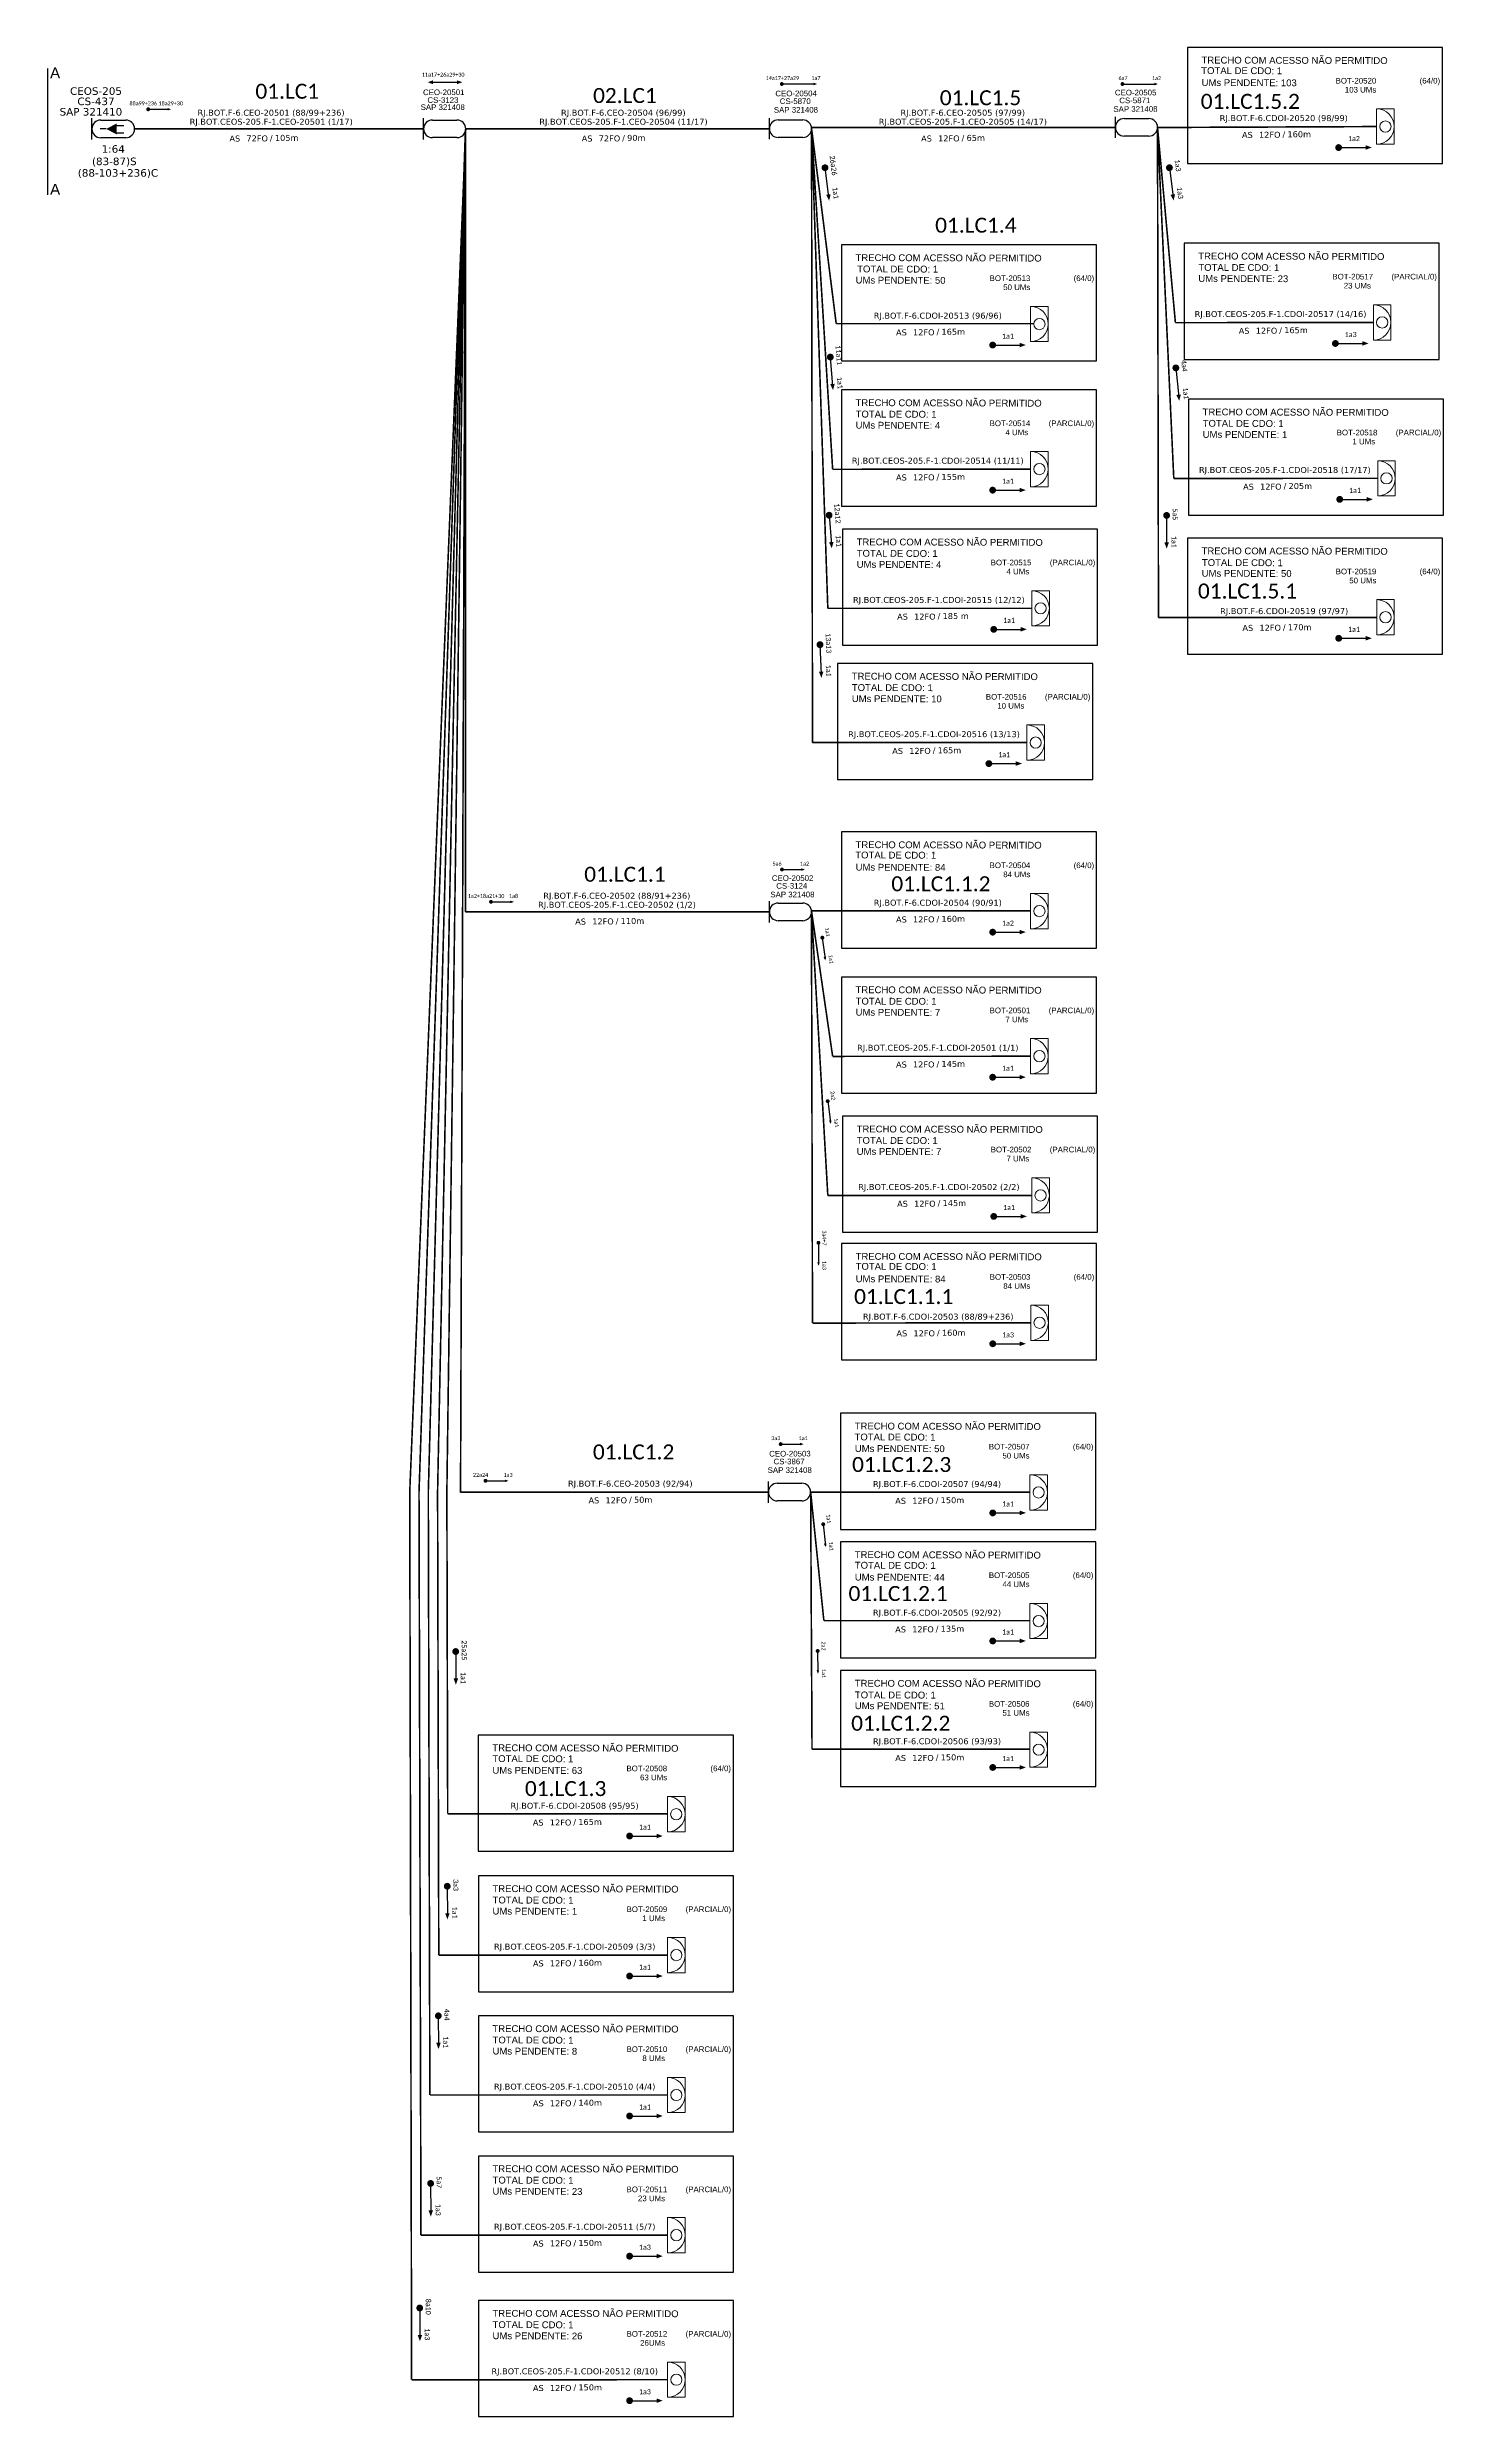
# Model space of a CAD drawing. Header units: millimetres. Extents: x 4089310 to 4461670, y -135350 to 284039.
# Drawn here: x 4094705 to 4281052, y -135350 to 180807 of the extents above; entities that cross this region are included whole.
import ezdxf
from ezdxf.enums import TextEntityAlignment as Align

# ---------------------------------------------------------------- set-up
doc = ezdxf.new("R2010")
doc.units = ezdxf.units.MM
for name, color, linetype, lineweight in [("20.0-LEGENDA DOS CDO'S", 1, 'Continuous', 0), ('20.1-CDO_INTERIOR', 1, 'Continuous', 0), ('20.2-CDO_POSTE', 1, 'Continuous', 5), ('40.1-ETIQUETAS', 1, 'Continuous', 20)]:
    doc.layers.add(name, color=color, linetype=linetype, lineweight=lineweight)
for name, color, linetype in [('20.4-CEOS', 1, 'Continuous'), ('CAP a instalar', 1, 'Continuous'), ('SETA', 7, 'Continuous')]:
    doc.layers.add(name, color=color, linetype=linetype)
doc.styles.add('ARIAL', font='arial.ttf')
doc.styles.add('siredit', font='verdana.ttf')
doc.styles.get("Standard").update_dxf_attribs({"font": 'arial.ttf'})
doc.linetypes.add('FENCELINE1', pattern='A,0.25,-0.1,[133,ltypeshp.shx,S=0.1,R=0,X=-0.1,Y=0],-0.1,1', length=1.45)

# ---------------------------------------------------------------- blocks, each defined once
blk = doc.blocks.new('CEO')
at = {"layer": '20.4-CEOS'}
for p, q in [((-6.19, -0.53), (-6.19, 5.68)), ((-3.61, 5.15), (3.61, 5.15)), ((3.61, 0), (-3.61, 0))]:
    blk.add_line(p, q, dxfattribs=at)
for centre, start, end in [((-3.61, 2.58), 90, 270), ((3.61, 2.58), 270, 90)]:
    blk.add_arc(centre, 2.58, start, end, dxfattribs=at)
blk = doc.blocks.new('ETIQUETA_RS5F')
at = {"layer": '40.1-ETIQUETAS', "color": 0, "style": 'siredit'}
blk.add_text('/', height=1.5, dxfattribs=at).set_placement((1.55, -1.95), align=Align.MIDDLE_RIGHT)
for tag, p in [('ETIQUETA_R_SECUNDARIA', (1.18, 2.1)), ('ETIQUETA_R_PRIMARIA', (1.18, 4.1)), ('F_ATIVAS/F_MORTAS', (1.11, -4.24))]:
    blk.add_attdef(tag, text='', height=1.5, dxfattribs=at).set_placement(p, align=Align.MIDDLE_CENTER)
for tag, p in [('TIPO_CABO', (-6.62, -2.12)), ('CAP_CABO', (0.37, -2.09))]:
    blk.add_attdef(tag, text='', height=1.5, dxfattribs=at).set_placement(p, align=Align.MIDDLE_RIGHT)
blk.add_attdef('METROS', text='', height=1.5, dxfattribs=at).set_placement((2.11, -1.95), align=Align.MIDDLE_LEFT)
for tag, p in [('FUSÃO_1', (0.82, -8.39)), ('FUSÃO_2', (0.82, -10.6)), ('FUSÃO_3', (0.82, -12.93)), ('FUSÃO_4', (0.82, -15.14)), ('FUSÃO_5', (0.82, -17.16))]:
    blk.add_attdef(tag, text='', height=1.5, dxfattribs=at).set_placement(p, align=Align.CENTER)
blk = doc.blocks.new('CDOI_INT')
at = {"layer": '20.1-CDO_INTERIOR', "color": 0, "lineweight": 18}
blk.add_lwpolyline([(4.25, -4.25), (4.25, 4.25), (0, 4.25), (0, -4.25)], close=True, dxfattribs=at)
blk.add_circle((2.12, 0), 1.36, dxfattribs=at)
blk.add_arc((0, 0), 4.25, 270, 90, dxfattribs=at)
at = {"layer": "20.0-LEGENDA DOS CDO'S", "color": 0, "style": 'ARIAL'}
for tag, p in [('CDO_N', (-0.08, 10.38)), ('SPLITER_1', (21.18, 10.38)), ('SAP', (-0.08, 6.23)), ('SURVEY', (-0.08, 8.2)), ('SPLITER_2', (21.19, 8.68)), ('1:XX', (5.94, -2.22)), ('UMS', (5.94, -4.24))]:
    blk.add_attdef(tag, p, '', height=1.36, dxfattribs=at)
blk.add_attdef('FIBRAS_UTILIZADAS', text='', height=1.36, dxfattribs=at).set_placement((15.34, 10.38), align=Align.CENTER)
blk = doc.blocks.new('CDOE-TEXTO PADRÃO')
at = {"layer": "20.0-LEGENDA DOS CDO'S", "color": 0, "style": 'ARIAL'}
for tag, p in [('CDO_N', (0.49, 7.39)), ('SAP', (0.51, 1.67)), ('CORDOALHA', (0.5, 4.33)), ('SPLITER_1', (0.59, -0.91)), ('(XX-XX_F)S', (0.54, -8.29)), ('SPLITER_2', (0.6, -3.55)), ('(XX-XX_L)S', (0.55, -10.83)), ('UMS', (0.55, -13.15))]:
    blk.add_attdef(tag, p, '', height=1.7, rotation=0.11799, dxfattribs=at)
blk.add_attdef('FIBRAS_UTILIZADAS', text='', height=1.7, rotation=0.11799, dxfattribs=at).set_placement((19.77, 7.43), align=Align.CENTER)

msp = doc.modelspace()

# ---------------------------------------------------------------- linework, layer by layer
at = {"color": 5}
msp.add_line((4094705, 177983), (4094705, 161142), dxfattribs=at)
at = {"color": 3}
for points in [[(4246857, 165320), (4280906, 165320), (4280906, 180807), (4246857, 180807)], [(4200682, 138961), (4234731, 138961), (4234731, 154448), (4200682, 154448)], [(4246425, 139174), (4280474, 139174), (4280474, 154661), (4246425, 154661)], [(4246425, 139174), (4280474, 139174), (4280474, 154661), (4246425, 154661)], [(4200681, 119604), (4234730, 119604), (4234730, 135091), (4200681, 135091)], [(4200681, 119604), (4234730, 119604), (4234730, 135091), (4200681, 135091)], [(4247002, 118370), (4281052, 118370), (4281052, 133857), (4247002, 133857)], [(4247002, 118370), (4281052, 118370), (4281052, 133857), (4247002, 133857)], [(4200828, 101028), (4234877, 101028), (4234877, 116515), (4200828, 116515)], [(4200828, 101028), (4234877, 101028), (4234877, 116515), (4200828, 116515)], [(4246869, 99835), (4280918, 99835), (4280918, 115322), (4246869, 115322)], [(4200177, 83111), (4234226, 83111), (4234226, 98598), (4200177, 98598)], [(4200177, 83111), (4234226, 83111), (4234226, 98598), (4200177, 98598)], [(4200682, 60621), (4234731, 60621), (4234731, 76108), (4200682, 76108)], [(4200681, 41264), (4234730, 41264), (4234730, 56751), (4200681, 56751)], [(4200681, 41264), (4234730, 41264), (4234730, 56751), (4200681, 56751)], [(4200828, 22688), (4234877, 22688), (4234877, 38175), (4200828, 38175)], [(4200828, 22688), (4234877, 22688), (4234877, 38175), (4200828, 38175)], [(4200694, 5691), (4234743, 5691), (4234743, 21178), (4200694, 21178)], [(4200575, -16954), (4234625, -16954), (4234625, -1467), (4200575, -1467)], [(4200577, -34115), (4234626, -34115), (4234626, -18628), (4200577, -18628)], [(4200578, -51277), (4234627, -51277), (4234627, -35790), (4200578, -35790)], [(4152212, -59890), (4186261, -59890), (4186261, -44403), (4152212, -44403)], [(4152224, -78686), (4186274, -78686), (4186274, -63199), (4152224, -63199)], [(4152224, -78686), (4186274, -78686), (4186274, -63199), (4152224, -63199)], [(4152224, -97361), (4186274, -97361), (4186274, -81874), (4152224, -81874)], [(4152224, -97361), (4186274, -97361), (4186274, -81874), (4152224, -81874)], [(4152224, -116063), (4186274, -116063), (4186274, -100576), (4152224, -100576)], [(4152224, -116063), (4186274, -116063), (4186274, -100576), (4152224, -100576)], [(4152224, -135350), (4186274, -135350), (4186274, -119862), (4152224, -119862)], [(4152224, -135350), (4186274, -135350), (4186274, -119862), (4152224, -119862)]]:
    msp.add_lwpolyline(points, close=True, dxfattribs=at)
at = {"color": 7}
msp.add_lwpolyline([(4146189, 176154), (4149353, 176154)], dxfattribs=at)
at = {"color": 7, "const_width": 260}
for points in [[(4192593, 175920, 1), (4192853, 175921, 1)], [(4238057, 175918, 1), (4238317, 175920, 1)], [(4108028, 172550, 1), (4108288, 172551, 1)], [(4192618, 71094, 1), (4192878, 71095, 1)], [(4153784, 66779, 1), (4154044, 66780, 1)], [(4198110, 62134, 1), (4198145, 61876, 1)], [(4198834, 40316, 1), (4198869, 40058, 1)], [(4197616, 21417, 1), (4197617, 21157, 1)], [(4192446, -5575, 1), (4192706, -5573, 1)], [(4153047, -10473, 1), (4153307, -10472, 1)], [(4198241, -16143, 1), (4198268, -16402, 1)], [(4197506, -33055, 1), (4197510, -33315, 1)]]:
    msp.add_lwpolyline(points, format="xyb", close=True, dxfattribs=at)
at = {"const_width": 455}
for points in [[(4266813, 167441, 1), (4267268, 167441, 1)], [(4198460, 164976, 1), (4198516, 164525, 1)], [(4198460, 164976, 1), (4198516, 164525, 1)], [(4244431, 164976, 1), (4244487, 164525, 1)], [(4244431, 164976, 1), (4244487, 164525, 1)], [(4199182, 139706, 1), (4199218, 139253, 1)], [(4199182, 139706, 1), (4199218, 139253, 1)], [(4220639, 141083, 1), (4221094, 141083, 1)], [(4266382, 141295, 1), (4266836, 141295, 1)], [(4266382, 141295, 1), (4266836, 141295, 1)], [(4245290, 138263, 1), (4245336, 137811, 1)], [(4245290, 138263, 1), (4245336, 137811, 1)], [(4220638, 121725, 1), (4221093, 121725, 1)], [(4220638, 121725, 1), (4221093, 121725, 1)], [(4266959, 120492, 1), (4267414, 120492, 1)], [(4266959, 120492, 1), (4267414, 120492, 1)], [(4199015, 118603, 1), (4199051, 118150, 1)], [(4199015, 118603, 1), (4199051, 118150, 1)], [(4244081, 118577, 1), (4244081, 118122, 1)], [(4244081, 118577, 1), (4244081, 118122, 1)], [(4197810, 101330, 1), (4197829, 100876, 1)], [(4197810, 101330, 1), (4197829, 100876, 1)], [(4220784, 103150, 1), (4221239, 103150, 1)], [(4220784, 103150, 1), (4221239, 103150, 1)], [(4266825, 101957, 1), (4267280, 101957, 1)], [(4220133, 85232, 1), (4220588, 85232, 1)], [(4220133, 85232, 1), (4220588, 85232, 1)], [(4220639, 62743, 1), (4221094, 62743, 1)], [(4220638, 43385, 1), (4221093, 43385, 1)], [(4220638, 43385, 1), (4221093, 43385, 1)], [(4220784, 24810, 1), (4221239, 24810, 1)], [(4220784, 24810, 1), (4221239, 24810, 1)], [(4220651, 7812, 1), (4221105, 7812, 1)], [(4220651, -14756, 1), (4221105, -14756, 1)], [(4220651, -31845, 1), (4221105, -31845, 1)], [(4149200, -33028, 1), (4149202, -33482, 1)], [(4149200, -33028, 1), (4149202, -33482, 1)], [(4220651, -48723, 1), (4221105, -48723, 1)], [(4172181, -57878, 1), (4172636, -57878, 1)], [(4172181, -57878, 1), (4172636, -57878, 1)], [(4148070, -64347, 1), (4148072, -64801, 1)], [(4148070, -64347, 1), (4148072, -64801, 1)], [(4172181, -76565, 1), (4172636, -76565, 1)], [(4172181, -76565, 1), (4172636, -76565, 1)], [(4146880, -81642, 1), (4146882, -82097, 1)], [(4146880, -81642, 1), (4146882, -82097, 1)], [(4172181, -95239, 1), (4172636, -95239, 1)], [(4172181, -95239, 1), (4172636, -95239, 1)], [(4145852, -104004, 1), (4145854, -104459, 1)], [(4145852, -104004, 1), (4145854, -104459, 1)], [(4172181, -113941, 1), (4172636, -113941, 1)], [(4172181, -113941, 1), (4172636, -113941, 1)], [(4144400, -120625, 1), (4144402, -121080, 1)], [(4144400, -120625, 1), (4144402, -121080, 1)], [(4172181, -133228, 1), (4172636, -133228, 1)]]:
    msp.add_lwpolyline(points, format="xyb", close=True, dxfattribs=at)
at = {"layer": '20.4-CEOS'}
for p, q in [((4101827, 171113), (4105157, 171113)), ((4105157, 168738), (4101827, 168738))]:
    msp.add_line(p, q, dxfattribs=at)
for points in [[(4100639, 168494), (4100639, 171357)], [(4102573, 169926), (4101772, 169926)], [(4103886, 170397), (4104898, 170397)], [(4103886, 169409), (4104898, 169409)]]:
    msp.add_lwpolyline(points, dxfattribs=at)
msp.add_lwpolyline([(4102573, 169926, 0, 1466, 0), (4103948, 169926, 1466, 1466, 0)], format="xyseb", dxfattribs=at)
for centre, start, end in [((4101827, 169926), 90, 270), ((4105157, 169926), 270, 90)]:
    msp.add_arc(centre, 1187, start, end, dxfattribs=at)
at = {"layer": 'CAP a instalar', "color": 5, "ltscale": 5.3, "const_width": 212}
msp.add_lwpolyline([(4106345, 169934), (4144915, 169934)], dxfattribs=at)
at = {"layer": 'CAP a instalar', "color": 8, "ltscale": 5.3, "const_width": 212}
for points in [[(4143066, -11980), (4150544, 169934)], [(4144305, -11977), (4150499, 169934)], [(4145544, -11977), (4150499, 169934)], [(4146782, -11977), (4150499, 169934)], [(4196678, 170124), (4199509, 124504)], [(4196691, 169924), (4198864, 105950)], [(4196691, 169924), (4196820, 88032)], [(4245253, 144074), (4242867, 170142)], [(4245253, 144074), (4271679, 144088)], [(4199509, 124504), (4225935, 124518)], [(4245038, 123292), (4272256, 123297)], [(4198864, 105950), (4226082, 105954)], [(4196820, 88032), (4225431, 88037)], [(4199509, 46164), (4225935, 46178)], [(4198864, 27610), (4226082, 27614)], [(4143066, -11980), (4143316, -130429)], [(4144305, -11977), (4144561, -111142)], [(4145544, -11977), (4145752, -92437)], [(4146782, -11977), (4146942, -73765)], [(4146942, -73765), (4177478, -73760)], [(4145752, -92437), (4177478, -92435)], [(4144561, -111142), (4177478, -111136)], [(4143316, -130429), (4177478, -130423)]]:
    msp.add_lwpolyline(points, dxfattribs=at)
at = {"layer": 'CAP a instalar', "ltscale": 5.3, "const_width": 212}
for points in [[(4148021, -11977), (4150499, 169934)], [(4149844, -12049), (4150499, 169934)], [(4150499, 65445), (4150499, 169934)], [(4150544, 169934), (4191062, 169934)], [(4199982, 143938), (4196678, 170124)], [(4196678, 170124), (4237241, 170124)], [(4242867, 170142), (4242995, 104715)], [(4242870, 170113), (4272111, 170241)], [(4242870, 170113), (4272111, 170241)], [(4199982, 143938), (4226395, 143940)], [(4199982, 143938), (4226395, 143940)], [(4242995, 104715), (4272123, 104722)], [(4150499, 65445), (4191062, 65445)], [(4196678, 65598), (4225936, 65601)], [(4196678, 65598), (4196821, 10571)], [(4196821, 10571), (4225948, 10617)], [(4148021, -11977), (4148132, -54903)], [(4149844, -11977), (4190942, -11977)], [(4196572, -11977), (4225830, -11975)], [(4196572, -11977), (4198337, -29138)], [(4196572, -11977), (4196756, -46299)], [(4198337, -29138), (4225831, -29136)], [(4196756, -46299), (4225832, -46297)], [(4196756, -46299), (4225832, -46297)], [(4196756, -46299), (4225832, -46297)], [(4148132, -54903), (4177466, -54910)], [(4148132, -54903), (4177466, -54910)]]:
    msp.add_lwpolyline(points, dxfattribs=at)
at = {"layer": 'CAP a instalar', "color": 251, "ltscale": 5.3, "const_width": 212}
for points in [[(4242867, 170142), (4245038, 123292)], [(4196678, 65598), (4198864, 27610)], [(4196681, 65598), (4199509, 46164)]]:
    msp.add_lwpolyline(points, dxfattribs=at)
at = {"layer": 'CAP a instalar', "linetype": 'FENCELINE1', "ltscale": 5.3, "const_width": 212}
for points in [[(4196678, 65598), (4225936, 65601)], [(4196572, -11977), (4225830, -11975)], [(4198337, -29138), (4225831, -29136)]]:
    msp.add_lwpolyline(points, dxfattribs=at)
at = {"layer": 'SETA', "color": 7}
for points in [[(4192723, 175921), (4197221, 175921)], [(4238187, 175919), (4242685, 175919)], [(4108158, 172551), (4110995, 172551)], [(4192748, 71094), (4195584, 71094)], [(4153914, 66780), (4156751, 66780)], [(4198127, 62005), (4198493, 59192)], [(4198852, 40187), (4199218, 37374)], [(4197616, 21287), (4197619, 18451)], [(4192576, -5574), (4195412, -5574)], [(4153177, -10472), (4156014, -10472)], [(4198254, -16272), (4198533, -19095)], [(4197508, -33185), (4197543, -36022)]]:
    msp.add_lwpolyline(points, dxfattribs=at)
at = {"layer": 'SETA'}
for points in [[(4198488, 164751), (4198972, 160872)], [(4198488, 164751), (4198972, 160872)], [(4244459, 164751), (4244943, 160872)], [(4244459, 164751), (4244943, 160872)], [(4267041, 167441), (4270950, 167441)], [(4199200, 139479), (4199510, 135582)], [(4199200, 139479), (4199510, 135582)], [(4220866, 141083), (4224775, 141083)], [(4266609, 141295), (4270518, 141295)], [(4266609, 141295), (4270518, 141295)], [(4245313, 138037), (4245706, 134148)], [(4245313, 138037), (4245706, 134148)], [(4220865, 121725), (4224774, 121725)], [(4220865, 121725), (4224774, 121725)], [(4267186, 120492), (4271095, 120492)], [(4267186, 120492), (4271095, 120492)], [(4199033, 118377), (4199343, 114480)], [(4199033, 118377), (4199343, 114480)], [(4244081, 118350), (4244080, 114440)], [(4244081, 118350), (4244080, 114440)], [(4221012, 103150), (4224921, 103150)], [(4221012, 103150), (4224921, 103150)], [(4267053, 101957), (4270962, 101957)], [(4197819, 101103), (4197983, 97198)], [(4197819, 101103), (4197983, 97198)], [(4220361, 85232), (4224270, 85232)], [(4220361, 85232), (4224270, 85232)], [(4220866, 62743), (4224775, 62743)], [(4220865, 43385), (4224774, 43385)], [(4220865, 43385), (4224774, 43385)], [(4221012, 24810), (4224921, 24810)], [(4221012, 24810), (4224921, 24810)], [(4220878, 7812), (4224787, 7812)], [(4220878, -14756), (4224787, -14756)], [(4149201, -33255), (4149218, -37164)], [(4149201, -33255), (4149218, -37164)], [(4220878, -31845), (4224787, -31845)], [(4220878, -48723), (4224787, -48723)], [(4172408, -57878), (4176317, -57878)], [(4172408, -57878), (4176317, -57878)], [(4148071, -64574), (4148087, -68483)], [(4148071, -64574), (4148087, -68483)], [(4172408, -76565), (4176317, -76565)], [(4172408, -76565), (4176317, -76565)], [(4146881, -81869), (4146898, -85778)], [(4146881, -81869), (4146898, -85778)], [(4172408, -95239), (4176317, -95239)], [(4172408, -95239), (4176317, -95239)], [(4145853, -104231), (4145870, -108140)], [(4145853, -104231), (4145870, -108140)], [(4172408, -113941), (4176317, -113941)], [(4172408, -113941), (4176317, -113941)], [(4144401, -120853), (4144418, -124762)], [(4144401, -120853), (4144418, -124762)], [(4172408, -133228), (4176317, -133228)]]:
    msp.add_lwpolyline(points, dxfattribs=at)
at = {"layer": 'SETA', "color": 7}
for points in [[(4146190, 175890), (4145462, 176150), (4146187, 176419)], [(4149352, 176419), (4150080, 176158), (4149355, 175890)], [(4196972, 176094), (4197449, 175923), (4196973, 175747)], [(4242436, 176092), (4242914, 175921), (4242438, 175746)], [(4110746, 172724), (4111223, 172553), (4110747, 172377)], [(4195335, 71268), (4195813, 71097), (4195337, 70921)], [(4156502, 66953), (4156979, 66782), (4156504, 66606)], [(4198633, 59461), (4198525, 58966), (4198289, 59414)], [(4199357, 37643), (4199250, 37148), (4199014, 37597)], [(4197792, 18700), (4197622, 18222), (4197445, 18698)], [(4195163, -5401), (4195641, -5571), (4195165, -5747)], [(4155765, -10299), (4156242, -10470), (4155767, -10646)], [(4198681, -18831), (4198558, -19322), (4198336, -18866)], [(4197713, -35771), (4197549, -36250), (4197367, -35777)]]:
    msp.add_solid(points, dxfattribs=at)
at = {"layer": 'SETA'}
for points in [[(4270636, 167751), (4271469, 167447), (4270636, 167144)], [(4199240, 161221), (4199042, 160357), (4198638, 161146)], [(4199240, 161221), (4199042, 160357), (4198638, 161146)], [(4245211, 161221), (4245013, 160357), (4244609, 161146)], [(4245211, 161221), (4245013, 160357), (4244609, 161146)], [(4224462, 141392), (4225295, 141089), (4224462, 140786)], [(4270204, 141604), (4271037, 141301), (4270204, 140998)], [(4270204, 141604), (4271037, 141301), (4270204, 140998)], [(4199793, 135920), (4199557, 135065), (4199189, 135872)], [(4199793, 135920), (4199557, 135065), (4199189, 135872)], [(4245982, 134491), (4245764, 133632), (4245379, 134430)], [(4245982, 134491), (4245764, 133632), (4245379, 134430)], [(4224461, 122034), (4225294, 121731), (4224461, 121428)], [(4224461, 122034), (4225294, 121731), (4224461, 121428)], [(4270782, 120801), (4271615, 120498), (4270782, 120195)], [(4270782, 120801), (4271615, 120498), (4270782, 120195)], [(4199626, 114817), (4199390, 113963), (4199022, 114769)], [(4199626, 114817), (4199390, 113963), (4199022, 114769)], [(4244389, 114754), (4244086, 113921), (4243783, 114754)], [(4244389, 114754), (4244086, 113921), (4243783, 114754)], [(4224607, 103459), (4225440, 103156), (4224607, 102852)], [(4224607, 103459), (4225440, 103156), (4224607, 102852)], [(4270648, 102266), (4271481, 101963), (4270648, 101660)], [(4198279, 97524), (4198011, 96679), (4197673, 97499)], [(4198279, 97524), (4198011, 96679), (4197673, 97499)], [(4223956, 85542), (4224789, 85238), (4223956, 84935)], [(4223956, 85542), (4224789, 85238), (4223956, 84935)], [(4224462, 63052), (4225295, 62749), (4224462, 62446)], [(4224461, 43694), (4225294, 43391), (4224461, 43088)], [(4224461, 43694), (4225294, 43391), (4224461, 43088)], [(4224607, 25119), (4225440, 24816), (4224607, 24513)], [(4224607, 25119), (4225440, 24816), (4224607, 24513)], [(4224473, 8121), (4225307, 7818), (4224473, 7515)], [(4224473, -14447), (4225307, -14750), (4224473, -15053)], [(4224473, -31536), (4225307, -31839), (4224473, -32142)], [(4149525, -36849), (4149226, -37683), (4148919, -36852)], [(4149525, -36849), (4149226, -37683), (4148919, -36852)], [(4224473, -48414), (4225307, -48717), (4224473, -49020)], [(4176004, -57569), (4176837, -57872), (4176004, -58175)], [(4176004, -57569), (4176837, -57872), (4176004, -58175)], [(4148395, -68168), (4148096, -69002), (4147789, -68171)], [(4148395, -68168), (4148096, -69002), (4147789, -68171)], [(4176004, -76255), (4176837, -76559), (4176004, -76862)], [(4176004, -76255), (4176837, -76559), (4176004, -76862)], [(4147206, -85463), (4146906, -86298), (4146599, -85466)], [(4147206, -85463), (4146906, -86298), (4146599, -85466)], [(4176004, -94930), (4176837, -95233), (4176004, -95537)], [(4176004, -94930), (4176837, -95233), (4176004, -95537)], [(4146178, -107825), (4145878, -108660), (4145572, -107828)], [(4146178, -107825), (4145878, -108660), (4145572, -107828)], [(4176004, -113632), (4176837, -113935), (4176004, -114238)], [(4176004, -113632), (4176837, -113935), (4176004, -114238)], [(4144726, -124447), (4144426, -125281), (4144119, -124449)], [(4144726, -124447), (4144426, -125281), (4144119, -124449)], [(4176004, -132919), (4176837, -133222), (4176004, -133525)]]:
    msp.add_solid(points, dxfattribs=at)

# ---------------------------------------------------------------- block references
at = {"color": 2, "xscale": 454.7098261573845, "yscale": 454.7098261573845, "zscale": 454.7098261573845}
for p in [(4147729, 168763), (4193876, 168780), (4240056, 168970), (4193876, 64273), (4193757, -13149)]:
    msp.add_blockref('CEO', p, dxfattribs=at)
at = {"layer": '20.2-CDO_POSTE'}
ref = msp.add_blockref('CDOE-TEXTO PADRÃO', (4144790, 172220), dxfattribs=dict(at, xscale=441.977952325913, yscale=441.977952325913, zscale=441.977952325913))
ref.add_attrib('CDO_N', 'CEO-20501', (4144839, 174433), dxfattribs={"layer": "20.0-LEGENDA DOS CDO'S", "color": 0, "height": 751.3, "rotation": 0.11799, "style": 'ARIAL'})
ref = msp.add_blockref('CDOE-TEXTO PADRÃO', (4145376, 171184), dxfattribs=dict(at, xscale=441.977952325913, yscale=441.977952325913, zscale=441.977952325913))
ref.add_attrib('CDO_N', 'CS-3123', (4145426, 173397), dxfattribs={"layer": "20.0-LEGENDA DOS CDO'S", "color": 0, "height": 751.3, "rotation": 0.11799, "style": 'ARIAL'})
ref = msp.add_blockref('CDOE-TEXTO PADRÃO', (4191815, 172069), dxfattribs=dict(at, xscale=441.977952325913, yscale=441.977952325913, zscale=441.977952325913))
ref.add_attrib('CDO_N', 'CEO-20504', (4191864, 174282), dxfattribs={"layer": "20.0-LEGENDA DOS CDO'S", "color": 0, "height": 751.3, "rotation": 0.11799, "style": 'ARIAL'})
ref = msp.add_blockref('CDOE-TEXTO PADRÃO', (4192402, 171032), dxfattribs=dict(at, xscale=441.977952325913, yscale=441.977952325913, zscale=441.977952325913))
ref.add_attrib('CDO_N', 'CS-5870', (4192451, 173245), dxfattribs={"layer": "20.0-LEGENDA DOS CDO'S", "color": 0, "height": 751.3, "rotation": 0.11799, "style": 'ARIAL'})
ref = msp.add_blockref('CDOE-TEXTO PADRÃO', (4237132, 172182), dxfattribs=dict(at, xscale=441.977952325913, yscale=441.977952325913, zscale=441.977952325913))
ref.add_attrib('CDO_N', 'CEO-20505', (4237182, 174395), dxfattribs={"layer": "20.0-LEGENDA DOS CDO'S", "color": 0, "height": 751.3, "rotation": 0.11799, "style": 'ARIAL'})
ref = msp.add_blockref('CDOE-TEXTO PADRÃO', (4237719, 171145), dxfattribs=dict(at, xscale=441.977952325913, yscale=441.977952325913, zscale=441.977952325913))
ref.add_attrib('CDO_N', 'CS-5871', (4237768, 173358), dxfattribs={"layer": "20.0-LEGENDA DOS CDO'S", "color": 0, "height": 751.3, "rotation": 0.11799, "style": 'ARIAL'})
ref = msp.add_blockref('CDOE-TEXTO PADRÃO', (4144474, 170236), dxfattribs=dict(at, xscale=441.977952325913, yscale=441.977952325913, zscale=441.977952325913))
ref.add_attrib('CDO_N', 'SAP 321408', (4144523, 172449), dxfattribs={"layer": "20.0-LEGENDA DOS CDO'S", "color": 0, "height": 751.3, "rotation": 0.11799, "style": 'ARIAL'})
ref = msp.add_blockref('CDOE-TEXTO PADRÃO', (4191611, 169879), dxfattribs=dict(at, xscale=441.977952325913, yscale=441.977952325913, zscale=441.977952325913))
ref.add_attrib('CDO_N', 'SAP 321408', (4191661, 172092), dxfattribs={"layer": "20.0-LEGENDA DOS CDO'S", "color": 0, "height": 751.3, "rotation": 0.11799, "style": 'ARIAL'})
ref = msp.add_blockref('CDOE-TEXTO PADRÃO', (4236929, 169992), dxfattribs=dict(at, xscale=441.977952325913, yscale=441.977952325913, zscale=441.977952325913))
ref.add_attrib('CDO_N', 'SAP 321408', (4236978, 172205), dxfattribs={"layer": "20.0-LEGENDA DOS CDO'S", "color": 0, "height": 751.3, "rotation": 0.11799, "style": 'ARIAL'})
ref = msp.add_blockref('CDOE-TEXTO PADRÃO', (4191349, 67361), dxfattribs=dict(at, xscale=441.977952325913, yscale=441.977952325913, zscale=441.977952325913))
ref.add_attrib('CDO_N', 'CEO-20502', (4191399, 69574), dxfattribs={"layer": "20.0-LEGENDA DOS CDO'S", "color": 0, "height": 751.3, "rotation": 0.11799, "style": 'ARIAL'})
ref = msp.add_blockref('CDOE-TEXTO PADRÃO', (4191146, 65171), dxfattribs=dict(at, xscale=441.977952325913, yscale=441.977952325913, zscale=441.977952325913))
ref.add_attrib('CDO_N', 'SAP 321408', (4191195, 67384), dxfattribs={"layer": "20.0-LEGENDA DOS CDO'S", "color": 0, "height": 751.3, "rotation": 0.11799, "style": 'ARIAL'})
ref = msp.add_blockref('CDOE-TEXTO PADRÃO', (4191936, 66325), dxfattribs=dict(at, xscale=441.977952325913, yscale=441.977952325913, zscale=441.977952325913))
ref.add_attrib('CDO_N', 'CS-3124', (4191985, 68538), dxfattribs={"layer": "20.0-LEGENDA DOS CDO'S", "color": 0, "height": 751.3, "rotation": 0.11799, "style": 'ARIAL'})
ref = msp.add_blockref('CDOE-TEXTO PADRÃO', (4190786, -11636), dxfattribs=dict(at, xscale=441.977952325913, yscale=441.977952325913, zscale=441.977952325913))
ref.add_attrib('CDO_N', 'SAP 321408', (4190836, -9423), dxfattribs={"layer": "20.0-LEGENDA DOS CDO'S", "color": 0, "height": 751.3, "rotation": 0.11799, "style": 'ARIAL'})
ref = msp.add_blockref('CDOE-TEXTO PADRÃO', (4190990, -9447), dxfattribs=dict(at, xscale=441.977952325913, yscale=441.977952325913, zscale=441.977952325913))
ref.add_attrib('CDO_N', 'CEO-20503', (4191039, -7234), dxfattribs={"layer": "20.0-LEGENDA DOS CDO'S", "color": 0, "height": 751.3, "rotation": 0.11799, "style": 'ARIAL'})
ref = msp.add_blockref('CDOE-TEXTO PADRÃO', (4191576, -10483), dxfattribs=dict(at, xscale=441.977952325913, yscale=441.977952325913, zscale=441.977952325913))
ref.add_attrib('CDO_N', 'CS-3867', (4191626, -8270), dxfattribs={"layer": "20.0-LEGENDA DOS CDO'S", "color": 0, "height": 751.3, "rotation": 0.11799, "style": 'ARIAL'})
at = {"layer": '40.1-ETIQUETAS'}
ref = msp.add_blockref('ETIQUETA_RS5F', (4170963, 169767), dxfattribs=dict(at, xscale=530.3735344088082, yscale=530.3735344088082, zscale=530.3735344088082))
ref.add_attrib('ETIQUETA_R_PRIMARIA', 'RJ.BOT.F-6.CEO-20504 (96/99)', dxfattribs={"color": 0, "height": 795.56, "style": 'siredit'}).set_placement((4171572, 172088), align=Align.MIDDLE_CENTER)
ref.add_attrib('ETIQUETA_R_SECUNDARIA', 'RJ.BOT.CEOS-205.F-1.CEO-20504 (11/17)', dxfattribs={"color": 0, "height": 795.56, "style": 'siredit'}).set_placement((4171591, 170884), align=Align.MIDDLE_CENTER)
ref.add_attrib('TIPO_CABO', 'AS', dxfattribs={"color": 0, "height": 795.6, "style": 'siredit'}).set_placement((4167454, 168646), align=Align.MIDDLE_RIGHT)
ref.add_attrib('CAP_CABO', '72FO', dxfattribs={"color": 0, "height": 795.6, "style": 'siredit'}).set_placement((4171158, 168657), align=Align.MIDDLE_RIGHT)
ref.add_attrib('METROS', '90m', dxfattribs={"color": 0, "height": 795.6, "style": 'siredit'}).set_placement((4172083, 168731), align=Align.MIDDLE_LEFT)
ref = msp.add_blockref('ETIQUETA_RS5F', (4216262, 169767), dxfattribs=dict(at, xscale=530.3735344088082, yscale=530.3735344088082, zscale=530.3735344088082))
ref.add_attrib('ETIQUETA_R_PRIMARIA', 'RJ.BOT.F-6.CEO-20505 (97/99)', dxfattribs={"color": 0, "height": 795.56, "style": 'siredit'}).set_placement((4216870, 172088), align=Align.MIDDLE_CENTER)
ref.add_attrib('ETIQUETA_R_SECUNDARIA', 'RJ.BOT.CEOS-205.F-1.CEO-20505 (14/17)', dxfattribs={"color": 0, "height": 795.56, "style": 'siredit'}).set_placement((4216889, 170884), align=Align.MIDDLE_CENTER)
ref.add_attrib('TIPO_CABO', 'AS', dxfattribs={"color": 0, "height": 795.6, "style": 'siredit'}).set_placement((4212753, 168646), align=Align.MIDDLE_RIGHT)
ref.add_attrib('CAP_CABO', '12FO', dxfattribs={"color": 0, "height": 795.6, "style": 'siredit'}).set_placement((4216456, 168657), align=Align.MIDDLE_RIGHT)
ref.add_attrib('METROS', '65m', dxfattribs={"color": 0, "height": 795.6, "style": 'siredit'}).set_placement((4217382, 168731), align=Align.MIDDLE_LEFT)
ref = msp.add_blockref('ETIQUETA_RS5F', (4171875, -11966), dxfattribs=dict(at, xscale=530.3735344088082, yscale=530.3735344088082, zscale=530.3735344088082))
ref.add_attrib('ETIQUETA_R_SECUNDARIA', 'RJ.BOT.F-6.CEO-20503 (92/94)', dxfattribs={"color": 0, "height": 795.56, "style": 'siredit'}).set_placement((4172502, -10850), align=Align.MIDDLE_CENTER)
ref.add_attrib('TIPO_CABO', 'AS', dxfattribs={"color": 0, "height": 795.6, "style": 'siredit'}).set_placement((4168366, -13088), align=Align.MIDDLE_RIGHT)
ref.add_attrib('CAP_CABO', '12FO', dxfattribs={"color": 0, "height": 795.6, "style": 'siredit'}).set_placement((4172069, -13076), align=Align.MIDDLE_RIGHT)
ref.add_attrib('METROS', '50m', dxfattribs={"color": 0, "height": 795.6, "style": 'siredit'}).set_placement((4172995, -13002), align=Align.MIDDLE_LEFT)
at = {"layer": 'CAP a instalar', "linetype": 'FENCELINE1', "ltscale": 5.3}
ref = msp.add_blockref('CDOI_INT', (4272111, 170246), dxfattribs=dict(at, xscale=552.6617140131019, yscale=552.6617140131019, zscale=552.6617140131019))
ref.add_attrib('CDO_N', 'BOT-20520', dxfattribs={"layer": "20.0-LEGENDA DOS CDO'S", "color": 0, "height": 751.8, "style": 'ARIAL'}).set_placement((4272065, 175983), align=Align.RIGHT)
ref.add_attrib('FIBRAS_UTILIZADAS', '(64/0)', dxfattribs={"layer": "20.0-LEGENDA DOS CDO'S", "color": 0, "height": 751.8, "style": 'ARIAL'}).set_placement((4280589, 175983), align=Align.RIGHT)
ref.add_attrib('SURVEY', '103 UMs', dxfattribs={"layer": "20.0-LEGENDA DOS CDO'S", "color": 0, "height": 751.8, "style": 'ARIAL'}).set_placement((4272068, 174778), align=Align.RIGHT)
at = {"layer": 'CAP a instalar', "color": 1, "linetype": 'FENCELINE1', "ltscale": 5.3}
ref = msp.add_blockref('ETIQUETA_RS5F', (4259088, 170253), dxfattribs=dict(at, xscale=530.3735344092214, yscale=530.3735344092214, zscale=530.3735344092214))
ref.add_attrib('ETIQUETA_R_SECUNDARIA', 'RJ.BOT.F-6.CDOI-20520 (98/99)', dxfattribs={"layer": '40.1-ETIQUETAS', "color": 0, "height": 795.56, "style": 'siredit'}).set_placement((4259716, 171369), align=Align.MIDDLE_CENTER)
ref.add_attrib('TIPO_CABO', 'AS', dxfattribs={"layer": '40.1-ETIQUETAS', "color": 0, "height": 795.6, "style": 'siredit'}).set_placement((4255579, 169131), align=Align.MIDDLE_RIGHT)
ref.add_attrib('CAP_CABO', '12FO', dxfattribs={"layer": '40.1-ETIQUETAS', "color": 0, "height": 795.6, "style": 'siredit'}).set_placement((4259282, 169143), align=Align.MIDDLE_RIGHT)
ref.add_attrib('METROS', '160m', dxfattribs={"layer": '40.1-ETIQUETAS', "color": 0, "height": 795.6, "style": 'siredit'}).set_placement((4260208, 169216), align=Align.MIDDLE_LEFT)
at = {"layer": 'CAP a instalar', "linetype": 'FENCELINE1', "ltscale": 5.3}
ref = msp.add_blockref('CDOI_INT', (4225936, 143887), dxfattribs=dict(at, xscale=552.6617140131019, yscale=552.6617140131019, zscale=552.6617140131019))
ref.add_attrib('CDO_N', 'BOT-20513', dxfattribs={"layer": "20.0-LEGENDA DOS CDO'S", "color": 0, "height": 751.8, "style": 'ARIAL'}).set_placement((4225890, 149625), align=Align.RIGHT)
ref.add_attrib('FIBRAS_UTILIZADAS', '(64/0)', dxfattribs={"layer": "20.0-LEGENDA DOS CDO'S", "color": 0, "height": 751.8, "style": 'ARIAL'}).set_placement((4234414, 149625), align=Align.RIGHT)
ref.add_attrib('SURVEY', '50 UMs', dxfattribs={"layer": "20.0-LEGENDA DOS CDO'S", "color": 0, "height": 751.8, "style": 'ARIAL'}).set_placement((4225893, 148419), align=Align.RIGHT)
at = {"layer": 'CAP a instalar', "color": 8, "linetype": 'FENCELINE1', "ltscale": 5.3}
ref = msp.add_blockref('CDOI_INT', (4271679, 144100), dxfattribs=dict(at, xscale=552.6617140090682, yscale=552.6617140090682, zscale=552.6617140090682))
ref.add_attrib('CDO_N', 'BOT-20517', dxfattribs={"layer": "20.0-LEGENDA DOS CDO'S", "color": 0, "height": 751.8, "style": 'ARIAL'}).set_placement((4271633, 149837), align=Align.RIGHT)
ref.add_attrib('FIBRAS_UTILIZADAS', '(PARCIAL/0)', dxfattribs={"layer": "20.0-LEGENDA DOS CDO'S", "color": 0, "height": 751.77, "style": 'ARIAL'}).set_placement((4280157, 149837), align=Align.RIGHT)
ref.add_attrib('SURVEY', '23 UMs ', dxfattribs={"layer": "20.0-LEGENDA DOS CDO'S", "color": 0, "height": 751.8, "style": 'ARIAL'}).set_placement((4271636, 148632), align=Align.RIGHT)
at = {"layer": 'CAP a instalar', "color": 1, "linetype": 'FENCELINE1', "ltscale": 5.3}
ref = msp.add_blockref('ETIQUETA_RS5F', (4212913, 143894), dxfattribs=dict(at, xscale=530.3735344092214, yscale=530.3735344092214, zscale=530.3735344092214))
ref.add_attrib('ETIQUETA_R_SECUNDARIA', 'RJ.BOT.F-6.CDOI-20513 (96/96)', dxfattribs={"layer": '40.1-ETIQUETAS', "color": 0, "height": 795.56, "style": 'siredit'}).set_placement((4213541, 145010), align=Align.MIDDLE_CENTER)
ref.add_attrib('TIPO_CABO', 'AS', dxfattribs={"layer": '40.1-ETIQUETAS', "color": 0, "height": 795.6, "style": 'siredit'}).set_placement((4209405, 142772), align=Align.MIDDLE_RIGHT)
ref.add_attrib('CAP_CABO', '12FO', dxfattribs={"layer": '40.1-ETIQUETAS', "color": 0, "height": 795.6, "style": 'siredit'}).set_placement((4213108, 142784), align=Align.MIDDLE_RIGHT)
ref.add_attrib('METROS', '165m', dxfattribs={"layer": '40.1-ETIQUETAS', "color": 0, "height": 795.6, "style": 'siredit'}).set_placement((4214034, 142858), align=Align.MIDDLE_LEFT)
at = {"layer": 'CAP a instalar', "color": 8, "linetype": 'FENCELINE1', "ltscale": 5.3}
ref = msp.add_blockref('ETIQUETA_RS5F', (4258656, 144107), dxfattribs=dict(at, xscale=530.3735344053503, yscale=530.3735344053503, zscale=530.3735344053503))
ref.add_attrib('ETIQUETA_R_SECUNDARIA', 'RJ.BOT.CEOS-205.F-1.CDOI-20517 (14/16)', dxfattribs={"layer": '40.1-ETIQUETAS', "color": 0, "height": 795.56, "style": 'siredit'}).set_placement((4259284, 145223), align=Align.MIDDLE_CENTER)
ref.add_attrib('TIPO_CABO', 'AS', dxfattribs={"layer": '40.1-ETIQUETAS', "color": 0, "height": 795.6, "style": 'siredit'}).set_placement((4255148, 142985), align=Align.MIDDLE_RIGHT)
ref.add_attrib('CAP_CABO', '12FO', dxfattribs={"layer": '40.1-ETIQUETAS', "color": 0, "height": 795.6, "style": 'siredit'}).set_placement((4258851, 142997), align=Align.MIDDLE_RIGHT)
ref.add_attrib('METROS', '165m ', dxfattribs={"layer": '40.1-ETIQUETAS', "color": 0, "height": 795.6, "style": 'siredit'}).set_placement((4259776, 143070), align=Align.MIDDLE_LEFT)
ref = msp.add_blockref('CDOI_INT', (4225935, 124530), dxfattribs=dict(at, xscale=552.6617140090682, yscale=552.6617140090682, zscale=552.6617140090682))
ref.add_attrib('CDO_N', 'BOT-20514', dxfattribs={"layer": "20.0-LEGENDA DOS CDO'S", "color": 0, "height": 751.8, "style": 'ARIAL'}).set_placement((4225889, 130267), align=Align.RIGHT)
ref.add_attrib('FIBRAS_UTILIZADAS', '(PARCIAL/0)', dxfattribs={"layer": "20.0-LEGENDA DOS CDO'S", "color": 0, "height": 751.77, "style": 'ARIAL'}).set_placement((4234413, 130267), align=Align.RIGHT)
ref.add_attrib('SURVEY', '4 UMs ', dxfattribs={"layer": "20.0-LEGENDA DOS CDO'S", "color": 0, "height": 751.8, "style": 'ARIAL'}).set_placement((4225892, 129062), align=Align.RIGHT)
ref = msp.add_blockref('CDOI_INT', (4272257, 123297), dxfattribs=dict(at, xscale=552.6617140090682, yscale=552.6617140090682, zscale=552.6617140090682))
ref.add_attrib('CDO_N', 'BOT-20518', dxfattribs={"layer": "20.0-LEGENDA DOS CDO'S", "color": 0, "height": 751.8, "style": 'ARIAL'}).set_placement((4272211, 129034), align=Align.RIGHT)
ref.add_attrib('FIBRAS_UTILIZADAS', '(PARCIAL/0)', dxfattribs={"layer": "20.0-LEGENDA DOS CDO'S", "color": 0, "height": 751.77, "style": 'ARIAL'}).set_placement((4280734, 129034), align=Align.RIGHT)
ref.add_attrib('SURVEY', '1 UMs ', dxfattribs={"layer": "20.0-LEGENDA DOS CDO'S", "color": 0, "height": 751.8, "style": 'ARIAL'}).set_placement((4272213, 127829), align=Align.RIGHT)
ref = msp.add_blockref('ETIQUETA_RS5F', (4212913, 124537), dxfattribs=dict(at, xscale=530.3735344053503, yscale=530.3735344053503, zscale=530.3735344053503))
ref.add_attrib('ETIQUETA_R_SECUNDARIA', 'RJ.BOT.CEOS-205.F-1.CDOI-20514 (11/11)', dxfattribs={"layer": '40.1-ETIQUETAS', "color": 0, "height": 795.56, "style": 'siredit'}).set_placement((4213540, 125653), align=Align.MIDDLE_CENTER)
ref.add_attrib('TIPO_CABO', 'AS', dxfattribs={"layer": '40.1-ETIQUETAS', "color": 0, "height": 795.6, "style": 'siredit'}).set_placement((4209404, 123415), align=Align.MIDDLE_RIGHT)
ref.add_attrib('CAP_CABO', '12FO', dxfattribs={"layer": '40.1-ETIQUETAS', "color": 0, "height": 795.6, "style": 'siredit'}).set_placement((4213107, 123427), align=Align.MIDDLE_RIGHT)
ref.add_attrib('METROS', '155m ', dxfattribs={"layer": '40.1-ETIQUETAS', "color": 0, "height": 795.6, "style": 'siredit'}).set_placement((4214033, 123500), align=Align.MIDDLE_LEFT)
ref = msp.add_blockref('ETIQUETA_RS5F', (4259234, 123304), dxfattribs=dict(at, xscale=530.3735344053503, yscale=530.3735344053503, zscale=530.3735344053503))
ref.add_attrib('ETIQUETA_R_SECUNDARIA', 'RJ.BOT.CEOS-205.F-1.CDOI-20518 (17/17)', dxfattribs={"layer": '40.1-ETIQUETAS', "color": 0, "height": 795.56, "style": 'siredit'}).set_placement((4259861, 124420), align=Align.MIDDLE_CENTER)
ref.add_attrib('TIPO_CABO', 'AS', dxfattribs={"layer": '40.1-ETIQUETAS', "color": 0, "height": 795.6, "style": 'siredit'}).set_placement((4255725, 122182), align=Align.MIDDLE_RIGHT)
ref.add_attrib('CAP_CABO', '12FO', dxfattribs={"layer": '40.1-ETIQUETAS', "color": 0, "height": 795.6, "style": 'siredit'}).set_placement((4259428, 122194), align=Align.MIDDLE_RIGHT)
ref.add_attrib('METROS', '205m ', dxfattribs={"layer": '40.1-ETIQUETAS', "color": 0, "height": 795.6, "style": 'siredit'}).set_placement((4260354, 122267), align=Align.MIDDLE_LEFT)
ref = msp.add_blockref('CDOI_INT', (4226082, 105954), dxfattribs=dict(at, xscale=552.6617140090682, yscale=552.6617140090682, zscale=552.6617140090682))
ref.add_attrib('CDO_N', 'BOT-20515', dxfattribs={"layer": "20.0-LEGENDA DOS CDO'S", "color": 0, "height": 751.8, "style": 'ARIAL'}).set_placement((4226036, 111691), align=Align.RIGHT)
ref.add_attrib('FIBRAS_UTILIZADAS', '(PARCIAL/0)', dxfattribs={"layer": "20.0-LEGENDA DOS CDO'S", "color": 0, "height": 751.77, "style": 'ARIAL'}).set_placement((4234559, 111691), align=Align.RIGHT)
ref.add_attrib('SURVEY', '4 UMs ', dxfattribs={"layer": "20.0-LEGENDA DOS CDO'S", "color": 0, "height": 751.8, "style": 'ARIAL'}).set_placement((4226039, 110486), align=Align.RIGHT)
at = {"layer": 'CAP a instalar', "linetype": 'FENCELINE1', "ltscale": 5.3}
ref = msp.add_blockref('CDOI_INT', (4272123, 104762), dxfattribs=dict(at, xscale=552.6617140131019, yscale=552.6617140131019, zscale=552.6617140131019))
ref.add_attrib('CDO_N', 'BOT-20519', dxfattribs={"layer": "20.0-LEGENDA DOS CDO'S", "color": 0, "height": 751.8, "style": 'ARIAL'}).set_placement((4272077, 110499), align=Align.RIGHT)
ref.add_attrib('FIBRAS_UTILIZADAS', '(64/0)', dxfattribs={"layer": "20.0-LEGENDA DOS CDO'S", "color": 0, "height": 751.8, "style": 'ARIAL'}).set_placement((4280600, 110499), align=Align.RIGHT)
ref.add_attrib('SURVEY', '50 UMs', dxfattribs={"layer": "20.0-LEGENDA DOS CDO'S", "color": 0, "height": 751.8, "style": 'ARIAL'}).set_placement((4272080, 109293), align=Align.RIGHT)
at = {"layer": 'CAP a instalar', "color": 8, "linetype": 'FENCELINE1', "ltscale": 5.3}
ref = msp.add_blockref('ETIQUETA_RS5F', (4213059, 105961), dxfattribs=dict(at, xscale=530.3735344053503, yscale=530.3735344053503, zscale=530.3735344053503))
ref.add_attrib('ETIQUETA_R_SECUNDARIA', 'RJ.BOT.CEOS-205.F-1.CDOI-20515 (12/12)', dxfattribs={"layer": '40.1-ETIQUETAS', "color": 0, "height": 795.56, "style": 'siredit'}).set_placement((4213687, 107077), align=Align.MIDDLE_CENTER)
ref.add_attrib('TIPO_CABO', 'AS', dxfattribs={"layer": '40.1-ETIQUETAS', "color": 0, "height": 795.6, "style": 'siredit'}).set_placement((4209550, 104839), align=Align.MIDDLE_RIGHT)
ref.add_attrib('CAP_CABO', '12FO', dxfattribs={"layer": '40.1-ETIQUETAS', "color": 0, "height": 795.6, "style": 'siredit'}).set_placement((4213253, 104851), align=Align.MIDDLE_RIGHT)
ref.add_attrib('METROS', '185 m', dxfattribs={"layer": '40.1-ETIQUETAS', "color": 0, "height": 795.6, "style": 'siredit'}).set_placement((4214179, 104925), align=Align.MIDDLE_LEFT)
at = {"layer": 'CAP a instalar', "color": 1, "linetype": 'FENCELINE1', "ltscale": 5.3}
ref = msp.add_blockref('ETIQUETA_RS5F', (4259144, 104466), dxfattribs=dict(at, xscale=530.3735344092214, yscale=530.3735344092214, zscale=530.3735344092214))
ref.add_attrib('ETIQUETA_R_SECUNDARIA', 'RJ.BOT.F-6.CDOI-20519 (97/97)', dxfattribs={"layer": '40.1-ETIQUETAS', "color": 0, "height": 795.56, "style": 'siredit'}).set_placement((4259772, 105582), align=Align.MIDDLE_CENTER)
ref.add_attrib('TIPO_CABO', 'AS', dxfattribs={"layer": '40.1-ETIQUETAS', "color": 0, "height": 795.6, "style": 'siredit'}).set_placement((4255636, 103344), align=Align.MIDDLE_RIGHT)
ref.add_attrib('CAP_CABO', '12FO', dxfattribs={"layer": '40.1-ETIQUETAS', "color": 0, "height": 795.6, "style": 'siredit'}).set_placement((4259339, 103356), align=Align.MIDDLE_RIGHT)
ref.add_attrib('METROS', '170m', dxfattribs={"layer": '40.1-ETIQUETAS', "color": 0, "height": 795.6, "style": 'siredit'}).set_placement((4260265, 103430), align=Align.MIDDLE_LEFT)
at = {"layer": 'CAP a instalar', "color": 8, "linetype": 'FENCELINE1', "ltscale": 5.3}
ref = msp.add_blockref('CDOI_INT', (4225431, 88037), dxfattribs=dict(at, xscale=552.6617140090682, yscale=552.6617140090682, zscale=552.6617140090682))
ref.add_attrib('CDO_N', 'BOT-20516', dxfattribs={"layer": "20.0-LEGENDA DOS CDO'S", "color": 0, "height": 751.8, "style": 'ARIAL'}).set_placement((4225385, 93774), align=Align.RIGHT)
ref.add_attrib('FIBRAS_UTILIZADAS', '(PARCIAL/0)', dxfattribs={"layer": "20.0-LEGENDA DOS CDO'S", "color": 0, "height": 751.77, "style": 'ARIAL'}).set_placement((4233909, 93774), align=Align.RIGHT)
ref.add_attrib('SURVEY', '10 UMs ', dxfattribs={"layer": "20.0-LEGENDA DOS CDO'S", "color": 0, "height": 751.8, "style": 'ARIAL'}).set_placement((4225388, 92569), align=Align.RIGHT)
ref = msp.add_blockref('ETIQUETA_RS5F', (4212408, 88044), dxfattribs=dict(at, xscale=530.3735344053503, yscale=530.3735344053503, zscale=530.3735344053503))
ref.add_attrib('ETIQUETA_R_SECUNDARIA', 'RJ.BOT.CEOS-205.F-1.CDOI-20516 (13/13)', dxfattribs={"layer": '40.1-ETIQUETAS', "color": 0, "height": 795.56, "style": 'siredit'}).set_placement((4213036, 89160), align=Align.MIDDLE_CENTER)
ref.add_attrib('TIPO_CABO', 'AS', dxfattribs={"layer": '40.1-ETIQUETAS', "color": 0, "height": 795.6, "style": 'siredit'}).set_placement((4208899, 86922), align=Align.MIDDLE_RIGHT)
ref.add_attrib('CAP_CABO', '12FO', dxfattribs={"layer": '40.1-ETIQUETAS', "color": 0, "height": 795.6, "style": 'siredit'}).set_placement((4212603, 86934), align=Align.MIDDLE_RIGHT)
ref.add_attrib('METROS', '165m ', dxfattribs={"layer": '40.1-ETIQUETAS', "color": 0, "height": 795.6, "style": 'siredit'}).set_placement((4213528, 87008), align=Align.MIDDLE_LEFT)
at = {"layer": 'CAP a instalar', "linetype": 'FENCELINE1', "ltscale": 5.3}
ref = msp.add_blockref('CDOI_INT', (4225936, 65547), dxfattribs=dict(at, xscale=552.6617140131019, yscale=552.6617140131019, zscale=552.6617140131019))
ref.add_attrib('CDO_N', 'BOT-20504', dxfattribs={"layer": "20.0-LEGENDA DOS CDO'S", "color": 0, "height": 751.8, "style": 'ARIAL'}).set_placement((4225890, 71285), align=Align.RIGHT)
ref.add_attrib('FIBRAS_UTILIZADAS', '(64/0)', dxfattribs={"layer": "20.0-LEGENDA DOS CDO'S", "color": 0, "height": 751.8, "style": 'ARIAL'}).set_placement((4234414, 71285), align=Align.RIGHT)
ref.add_attrib('SURVEY', '84 UMs', dxfattribs={"layer": "20.0-LEGENDA DOS CDO'S", "color": 0, "height": 751.8, "style": 'ARIAL'}).set_placement((4225893, 70079), align=Align.RIGHT)
at = {"layer": 'CAP a instalar', "color": 1, "linetype": 'FENCELINE1', "ltscale": 5.3}
ref = msp.add_blockref('ETIQUETA_RS5F', (4212913, 65554), dxfattribs=dict(at, xscale=530.3735344092214, yscale=530.3735344092214, zscale=530.3735344092214))
ref.add_attrib('ETIQUETA_R_SECUNDARIA', 'RJ.BOT.F-6.CDOI-20504 (90/91)', dxfattribs={"layer": '40.1-ETIQUETAS', "color": 0, "height": 795.56, "style": 'siredit'}).set_placement((4213541, 66670), align=Align.MIDDLE_CENTER)
ref.add_attrib('TIPO_CABO', 'AS', dxfattribs={"layer": '40.1-ETIQUETAS', "color": 0, "height": 795.6, "style": 'siredit'}).set_placement((4209405, 64433), align=Align.MIDDLE_RIGHT)
ref.add_attrib('CAP_CABO', '12FO', dxfattribs={"layer": '40.1-ETIQUETAS', "color": 0, "height": 795.6, "style": 'siredit'}).set_placement((4213108, 64444), align=Align.MIDDLE_RIGHT)
ref.add_attrib('METROS', '160m', dxfattribs={"layer": '40.1-ETIQUETAS', "color": 0, "height": 795.6, "style": 'siredit'}).set_placement((4214034, 64518), align=Align.MIDDLE_LEFT)
at = {"layer": 'CAP a instalar', "color": 8, "linetype": 'FENCELINE1', "ltscale": 5.3}
ref = msp.add_blockref('CDOI_INT', (4225935, 46190), dxfattribs=dict(at, xscale=552.6617140090682, yscale=552.6617140090682, zscale=552.6617140090682))
ref.add_attrib('CDO_N', 'BOT-20501', dxfattribs={"layer": "20.0-LEGENDA DOS CDO'S", "color": 0, "height": 751.8, "style": 'ARIAL'}).set_placement((4225889, 51927), align=Align.RIGHT)
ref.add_attrib('FIBRAS_UTILIZADAS', '(PARCIAL/0)', dxfattribs={"layer": "20.0-LEGENDA DOS CDO'S", "color": 0, "height": 751.77, "style": 'ARIAL'}).set_placement((4234413, 51927), align=Align.RIGHT)
ref.add_attrib('SURVEY', '7 UMs ', dxfattribs={"layer": "20.0-LEGENDA DOS CDO'S", "color": 0, "height": 751.8, "style": 'ARIAL'}).set_placement((4225892, 50722), align=Align.RIGHT)
ref = msp.add_blockref('ETIQUETA_RS5F', (4212913, 46197), dxfattribs=dict(at, xscale=530.3735344053503, yscale=530.3735344053503, zscale=530.3735344053503))
ref.add_attrib('ETIQUETA_R_SECUNDARIA', 'RJ.BOT.CEOS-205.F-1.CDOI-20501 (1/1)', dxfattribs={"layer": '40.1-ETIQUETAS', "color": 0, "height": 795.56, "style": 'siredit'}).set_placement((4213540, 47313), align=Align.MIDDLE_CENTER)
ref.add_attrib('TIPO_CABO', 'AS', dxfattribs={"layer": '40.1-ETIQUETAS', "color": 0, "height": 795.6, "style": 'siredit'}).set_placement((4209404, 45075), align=Align.MIDDLE_RIGHT)
ref.add_attrib('CAP_CABO', '12FO', dxfattribs={"layer": '40.1-ETIQUETAS', "color": 0, "height": 795.6, "style": 'siredit'}).set_placement((4213107, 45087), align=Align.MIDDLE_RIGHT)
ref.add_attrib('METROS', '145m', dxfattribs={"layer": '40.1-ETIQUETAS', "color": 0, "height": 795.6, "style": 'siredit'}).set_placement((4214033, 45160), align=Align.MIDDLE_LEFT)
ref = msp.add_blockref('CDOI_INT', (4226082, 27614), dxfattribs=dict(at, xscale=552.6617140090682, yscale=552.6617140090682, zscale=552.6617140090682))
ref.add_attrib('CDO_N', 'BOT-20502', dxfattribs={"layer": "20.0-LEGENDA DOS CDO'S", "color": 0, "height": 751.8, "style": 'ARIAL'}).set_placement((4226036, 33352), align=Align.RIGHT)
ref.add_attrib('FIBRAS_UTILIZADAS', '(PARCIAL/0)', dxfattribs={"layer": "20.0-LEGENDA DOS CDO'S", "color": 0, "height": 751.77, "style": 'ARIAL'}).set_placement((4234559, 33352), align=Align.RIGHT)
ref.add_attrib('SURVEY', '7 UMs ', dxfattribs={"layer": "20.0-LEGENDA DOS CDO'S", "color": 0, "height": 751.8, "style": 'ARIAL'}).set_placement((4226039, 32146), align=Align.RIGHT)
ref = msp.add_blockref('ETIQUETA_RS5F', (4213059, 27621), dxfattribs=dict(at, xscale=530.3735344053503, yscale=530.3735344053503, zscale=530.3735344053503))
ref.add_attrib('ETIQUETA_R_SECUNDARIA', 'RJ.BOT.CEOS-205.F-1.CDOI-20502 (2/2)', dxfattribs={"layer": '40.1-ETIQUETAS', "color": 0, "height": 795.56, "style": 'siredit'}).set_placement((4213687, 28737), align=Align.MIDDLE_CENTER)
ref.add_attrib('TIPO_CABO', 'AS', dxfattribs={"layer": '40.1-ETIQUETAS', "color": 0, "height": 795.6, "style": 'siredit'}).set_placement((4209550, 26499), align=Align.MIDDLE_RIGHT)
ref.add_attrib('CAP_CABO', '12FO', dxfattribs={"layer": '40.1-ETIQUETAS', "color": 0, "height": 795.6, "style": 'siredit'}).set_placement((4213253, 26511), align=Align.MIDDLE_RIGHT)
ref.add_attrib('METROS', '145m ', dxfattribs={"layer": '40.1-ETIQUETAS', "color": 0, "height": 795.6, "style": 'siredit'}).set_placement((4214179, 26585), align=Align.MIDDLE_LEFT)
at = {"layer": 'CAP a instalar', "linetype": 'FENCELINE1', "ltscale": 5.3}
ref = msp.add_blockref('CDOI_INT', (4225948, 10617), dxfattribs=dict(at, xscale=552.6617140131019, yscale=552.6617140131019, zscale=552.6617140131019))
ref.add_attrib('CDO_N', 'BOT-20503', dxfattribs={"layer": "20.0-LEGENDA DOS CDO'S", "color": 0, "height": 751.8, "style": 'ARIAL'}).set_placement((4225902, 16354), align=Align.RIGHT)
ref.add_attrib('FIBRAS_UTILIZADAS', '(64/0)', dxfattribs={"layer": "20.0-LEGENDA DOS CDO'S", "color": 0, "height": 751.8, "style": 'ARIAL'}).set_placement((4234426, 16354), align=Align.RIGHT)
ref.add_attrib('SURVEY', '84 UMs', dxfattribs={"layer": "20.0-LEGENDA DOS CDO'S", "color": 0, "height": 751.8, "style": 'ARIAL'}).set_placement((4225905, 15149), align=Align.RIGHT)
at = {"layer": 'CAP a instalar', "color": 1, "linetype": 'FENCELINE1', "ltscale": 5.3}
ref = msp.add_blockref('ETIQUETA_RS5F', (4212970, 10321), dxfattribs=dict(at, xscale=530.3735344092214, yscale=530.3735344092214, zscale=530.3735344092214))
ref.add_attrib('ETIQUETA_R_SECUNDARIA', 'RJ.BOT.F-6.CDOI-20503 (88/89+236)', dxfattribs={"layer": '40.1-ETIQUETAS', "color": 0, "height": 795.56, "style": 'siredit'}).set_placement((4213597, 11437), align=Align.MIDDLE_CENTER)
ref.add_attrib('TIPO_CABO', 'AS', dxfattribs={"layer": '40.1-ETIQUETAS', "color": 0, "height": 795.6, "style": 'siredit'}).set_placement((4209461, 9200), align=Align.MIDDLE_RIGHT)
ref.add_attrib('CAP_CABO', '12FO', dxfattribs={"layer": '40.1-ETIQUETAS', "color": 0, "height": 795.6, "style": 'siredit'}).set_placement((4213164, 9211), align=Align.MIDDLE_RIGHT)
ref.add_attrib('METROS', '160m', dxfattribs={"layer": '40.1-ETIQUETAS', "color": 0, "height": 795.6, "style": 'siredit'}).set_placement((4214090, 9285), align=Align.MIDDLE_LEFT)
at = {"layer": 'CAP a instalar', "linetype": 'FENCELINE1', "ltscale": 5.3}
ref = msp.add_blockref('CDOI_INT', (4225830, -12028), dxfattribs=dict(at, xscale=552.6617140131019, yscale=552.6617140131019, zscale=552.6617140131019))
ref.add_attrib('CDO_N', 'BOT-20507', dxfattribs={"layer": "20.0-LEGENDA DOS CDO'S", "color": 0, "height": 751.8, "style": 'ARIAL'}).set_placement((4225784, -6291), align=Align.RIGHT)
ref.add_attrib('FIBRAS_UTILIZADAS', '(64/0)', dxfattribs={"layer": "20.0-LEGENDA DOS CDO'S", "color": 0, "height": 751.8, "style": 'ARIAL'}).set_placement((4234307, -6291), align=Align.RIGHT)
ref.add_attrib('SURVEY', '50 UMs', dxfattribs={"layer": "20.0-LEGENDA DOS CDO'S", "color": 0, "height": 751.8, "style": 'ARIAL'}).set_placement((4225787, -7496), align=Align.RIGHT)
at = {"layer": 'CAP a instalar', "color": 1, "linetype": 'FENCELINE1', "ltscale": 5.3}
ref = msp.add_blockref('ETIQUETA_RS5F', (4212807, -12021), dxfattribs=dict(at, xscale=530.3735344092214, yscale=530.3735344092214, zscale=530.3735344092214))
ref.add_attrib('ETIQUETA_R_SECUNDARIA', 'RJ.BOT.F-6.CDOI-20507 (94/94)', dxfattribs={"layer": '40.1-ETIQUETAS', "color": 0, "height": 795.56, "style": 'siredit'}).set_placement((4213434, -10905), align=Align.MIDDLE_CENTER)
ref.add_attrib('TIPO_CABO', 'AS', dxfattribs={"layer": '40.1-ETIQUETAS', "color": 0, "height": 795.6, "style": 'siredit'}).set_placement((4209298, -13143), align=Align.MIDDLE_RIGHT)
ref.add_attrib('CAP_CABO', '12FO', dxfattribs={"layer": '40.1-ETIQUETAS', "color": 0, "height": 795.6, "style": 'siredit'}).set_placement((4213001, -13131), align=Align.MIDDLE_RIGHT)
ref.add_attrib('METROS', '150m', dxfattribs={"layer": '40.1-ETIQUETAS', "color": 0, "height": 795.6, "style": 'siredit'}).set_placement((4213927, -13058), align=Align.MIDDLE_LEFT)
at = {"layer": 'CAP a instalar', "linetype": 'FENCELINE1', "ltscale": 5.3}
ref = msp.add_blockref('CDOI_INT', (4225831, -29189), dxfattribs=dict(at, xscale=552.6617140131019, yscale=552.6617140131019, zscale=552.6617140131019))
ref.add_attrib('CDO_N', 'BOT-20505', dxfattribs={"layer": "20.0-LEGENDA DOS CDO'S", "color": 0, "height": 751.8, "style": 'ARIAL'}).set_placement((4225785, -23452), align=Align.RIGHT)
ref.add_attrib('FIBRAS_UTILIZADAS', '(64/0)', dxfattribs={"layer": "20.0-LEGENDA DOS CDO'S", "color": 0, "height": 751.8, "style": 'ARIAL'}).set_placement((4234309, -23452), align=Align.RIGHT)
ref.add_attrib('SURVEY', '44 UMs', dxfattribs={"layer": "20.0-LEGENDA DOS CDO'S", "color": 0, "height": 751.8, "style": 'ARIAL'}).set_placement((4225788, -24657), align=Align.RIGHT)
at = {"layer": 'CAP a instalar', "color": 1, "linetype": 'FENCELINE1', "ltscale": 5.3}
ref = msp.add_blockref('ETIQUETA_RS5F', (4212808, -29182), dxfattribs=dict(at, xscale=530.3735344092214, yscale=530.3735344092214, zscale=530.3735344092214))
ref.add_attrib('ETIQUETA_R_SECUNDARIA', 'RJ.BOT.F-6.CDOI-20505 (92/92)', dxfattribs={"layer": '40.1-ETIQUETAS', "color": 0, "height": 795.56, "style": 'siredit'}).set_placement((4213436, -28066), align=Align.MIDDLE_CENTER)
ref.add_attrib('TIPO_CABO', 'AS', dxfattribs={"layer": '40.1-ETIQUETAS', "color": 0, "height": 795.6, "style": 'siredit'}).set_placement((4209299, -30304), align=Align.MIDDLE_RIGHT)
ref.add_attrib('CAP_CABO', '12FO', dxfattribs={"layer": '40.1-ETIQUETAS', "color": 0, "height": 795.6, "style": 'siredit'}).set_placement((4213003, -30292), align=Align.MIDDLE_RIGHT)
ref.add_attrib('METROS', '135m', dxfattribs={"layer": '40.1-ETIQUETAS', "color": 0, "height": 795.6, "style": 'siredit'}).set_placement((4213928, -30219), align=Align.MIDDLE_LEFT)
at = {"layer": 'CAP a instalar', "linetype": 'FENCELINE1', "ltscale": 5.3}
ref = msp.add_blockref('CDOI_INT', (4225832, -46350), dxfattribs=dict(at, xscale=552.6617140131019, yscale=552.6617140131019, zscale=552.6617140131019))
ref.add_attrib('CDO_N', 'BOT-20506', dxfattribs={"layer": "20.0-LEGENDA DOS CDO'S", "color": 0, "height": 751.8, "style": 'ARIAL'}).set_placement((4225786, -40613), align=Align.RIGHT)
ref.add_attrib('FIBRAS_UTILIZADAS', '(64/0)', dxfattribs={"layer": "20.0-LEGENDA DOS CDO'S", "color": 0, "height": 751.8, "style": 'ARIAL'}).set_placement((4234310, -40613), align=Align.RIGHT)
ref.add_attrib('SURVEY', '51 UMs', dxfattribs={"layer": "20.0-LEGENDA DOS CDO'S", "color": 0, "height": 751.8, "style": 'ARIAL'}).set_placement((4225789, -41818), align=Align.RIGHT)
at = {"layer": 'CAP a instalar', "color": 1, "linetype": 'FENCELINE1', "ltscale": 5.3}
ref = msp.add_blockref('ETIQUETA_RS5F', (4212809, -46343), dxfattribs=dict(at, xscale=530.3735344092214, yscale=530.3735344092214, zscale=530.3735344092214))
ref.add_attrib('ETIQUETA_R_SECUNDARIA', 'RJ.BOT.F-6.CDOI-20506 (93/93)', dxfattribs={"layer": '40.1-ETIQUETAS', "color": 0, "height": 795.56, "style": 'siredit'}).set_placement((4213437, -45227), align=Align.MIDDLE_CENTER)
ref.add_attrib('TIPO_CABO', 'AS', dxfattribs={"layer": '40.1-ETIQUETAS', "color": 0, "height": 795.6, "style": 'siredit'}).set_placement((4209301, -47465), align=Align.MIDDLE_RIGHT)
ref.add_attrib('CAP_CABO', '12FO', dxfattribs={"layer": '40.1-ETIQUETAS', "color": 0, "height": 795.6, "style": 'siredit'}).set_placement((4213004, -47453), align=Align.MIDDLE_RIGHT)
ref.add_attrib('METROS', '150m', dxfattribs={"layer": '40.1-ETIQUETAS', "color": 0, "height": 795.6, "style": 'siredit'}).set_placement((4213930, -47380), align=Align.MIDDLE_LEFT)
at = {"layer": 'CAP a instalar', "linetype": 'FENCELINE1', "ltscale": 5.3}
ref = msp.add_blockref('CDOI_INT', (4177466, -54964), dxfattribs=dict(at, xscale=552.6617140131019, yscale=552.6617140131019, zscale=552.6617140131019))
ref.add_attrib('CDO_N', 'BOT-20508', dxfattribs={"layer": "20.0-LEGENDA DOS CDO'S", "color": 0, "height": 751.8, "style": 'ARIAL'}).set_placement((4177420, -49227), align=Align.RIGHT)
ref.add_attrib('FIBRAS_UTILIZADAS', '(64/0)', dxfattribs={"layer": "20.0-LEGENDA DOS CDO'S", "color": 0, "height": 751.8, "style": 'ARIAL'}).set_placement((4185944, -49227), align=Align.RIGHT)
ref.add_attrib('SURVEY', '63 UMs', dxfattribs={"layer": "20.0-LEGENDA DOS CDO'S", "color": 0, "height": 751.8, "style": 'ARIAL'}).set_placement((4177423, -50432), align=Align.RIGHT)
at = {"layer": 'CAP a instalar', "color": 1, "linetype": 'FENCELINE1', "ltscale": 5.3}
ref = msp.add_blockref('ETIQUETA_RS5F', (4164443, -54957), dxfattribs=dict(at, xscale=530.3735344092214, yscale=530.3735344092214, zscale=530.3735344092214))
ref.add_attrib('ETIQUETA_R_SECUNDARIA', 'RJ.BOT.F-6.CDOI-20508 (95/95)', dxfattribs={"layer": '40.1-ETIQUETAS', "color": 0, "height": 795.56, "style": 'siredit'}).set_placement((4165071, -53841), align=Align.MIDDLE_CENTER)
ref.add_attrib('TIPO_CABO', 'AS', dxfattribs={"layer": '40.1-ETIQUETAS', "color": 0, "height": 795.6, "style": 'siredit'}).set_placement((4160935, -56079), align=Align.MIDDLE_RIGHT)
ref.add_attrib('CAP_CABO', '12FO', dxfattribs={"layer": '40.1-ETIQUETAS', "color": 0, "height": 795.6, "style": 'siredit'}).set_placement((4164638, -56067), align=Align.MIDDLE_RIGHT)
ref.add_attrib('METROS', '165m', dxfattribs={"layer": '40.1-ETIQUETAS', "color": 0, "height": 795.6, "style": 'siredit'}).set_placement((4165563, -55993), align=Align.MIDDLE_LEFT)
at = {"layer": 'CAP a instalar', "color": 8, "linetype": 'FENCELINE1', "ltscale": 5.3}
ref = msp.add_blockref('CDOI_INT', (4177478, -73760), dxfattribs=dict(at, xscale=552.6617140090682, yscale=552.6617140090682, zscale=552.6617140090682))
ref.add_attrib('CDO_N', 'BOT-20509', dxfattribs={"layer": "20.0-LEGENDA DOS CDO'S", "color": 0, "height": 751.8, "style": 'ARIAL'}).set_placement((4177433, -68023), align=Align.RIGHT)
ref.add_attrib('FIBRAS_UTILIZADAS', '(PARCIAL/0)', dxfattribs={"layer": "20.0-LEGENDA DOS CDO'S", "color": 0, "height": 751.77, "style": 'ARIAL'}).set_placement((4185956, -68023), align=Align.RIGHT)
ref.add_attrib('SURVEY', '1 UMs ', dxfattribs={"layer": "20.0-LEGENDA DOS CDO'S", "color": 0, "height": 751.8, "style": 'ARIAL'}).set_placement((4177435, -69228), align=Align.RIGHT)
ref = msp.add_blockref('ETIQUETA_RS5F', (4164456, -73753), dxfattribs=dict(at, xscale=530.3735344053503, yscale=530.3735344053503, zscale=530.3735344053503))
ref.add_attrib('ETIQUETA_R_SECUNDARIA', 'RJ.BOT.CEOS-205.F-1.CDOI-20509 (3/3)', dxfattribs={"layer": '40.1-ETIQUETAS', "color": 0, "height": 795.56, "style": 'siredit'}).set_placement((4165083, -72637), align=Align.MIDDLE_CENTER)
ref.add_attrib('TIPO_CABO', 'AS', dxfattribs={"layer": '40.1-ETIQUETAS', "color": 0, "height": 795.6, "style": 'siredit'}).set_placement((4160947, -74875), align=Align.MIDDLE_RIGHT)
ref.add_attrib('CAP_CABO', '12FO', dxfattribs={"layer": '40.1-ETIQUETAS', "color": 0, "height": 795.6, "style": 'siredit'}).set_placement((4164650, -74863), align=Align.MIDDLE_RIGHT)
ref.add_attrib('METROS', '160m ', dxfattribs={"layer": '40.1-ETIQUETAS', "color": 0, "height": 795.6, "style": 'siredit'}).set_placement((4165576, -74789), align=Align.MIDDLE_LEFT)
ref = msp.add_blockref('CDOI_INT', (4177478, -92435), dxfattribs=dict(at, xscale=552.6617140090682, yscale=552.6617140090682, zscale=552.6617140090682))
ref.add_attrib('CDO_N', 'BOT-20510', dxfattribs={"layer": "20.0-LEGENDA DOS CDO'S", "color": 0, "height": 751.8, "style": 'ARIAL'}).set_placement((4177433, -86698), align=Align.RIGHT)
ref.add_attrib('FIBRAS_UTILIZADAS', '(PARCIAL/0)', dxfattribs={"layer": "20.0-LEGENDA DOS CDO'S", "color": 0, "height": 751.77, "style": 'ARIAL'}).set_placement((4185956, -86698), align=Align.RIGHT)
ref.add_attrib('SURVEY', '8 UMs ', dxfattribs={"layer": "20.0-LEGENDA DOS CDO'S", "color": 0, "height": 751.8, "style": 'ARIAL'}).set_placement((4177435, -87903), align=Align.RIGHT)
ref = msp.add_blockref('ETIQUETA_RS5F', (4164456, -92428), dxfattribs=dict(at, xscale=530.3735344053503, yscale=530.3735344053503, zscale=530.3735344053503))
ref.add_attrib('ETIQUETA_R_SECUNDARIA', 'RJ.BOT.CEOS-205.F-1.CDOI-20510 (4/4)', dxfattribs={"layer": '40.1-ETIQUETAS', "color": 0, "height": 795.56, "style": 'siredit'}).set_placement((4165083, -91312), align=Align.MIDDLE_CENTER)
ref.add_attrib('TIPO_CABO', 'AS', dxfattribs={"layer": '40.1-ETIQUETAS', "color": 0, "height": 795.6, "style": 'siredit'}).set_placement((4160947, -93550), align=Align.MIDDLE_RIGHT)
ref.add_attrib('CAP_CABO', '12FO', dxfattribs={"layer": '40.1-ETIQUETAS', "color": 0, "height": 795.6, "style": 'siredit'}).set_placement((4164650, -93538), align=Align.MIDDLE_RIGHT)
ref.add_attrib('METROS', '140m ', dxfattribs={"layer": '40.1-ETIQUETAS', "color": 0, "height": 795.6, "style": 'siredit'}).set_placement((4165576, -93464), align=Align.MIDDLE_LEFT)
ref = msp.add_blockref('CDOI_INT', (4177478, -111136), dxfattribs=dict(at, xscale=552.6617140090682, yscale=552.6617140090682, zscale=552.6617140090682))
ref.add_attrib('CDO_N', 'BOT-20511', dxfattribs={"layer": "20.0-LEGENDA DOS CDO'S", "color": 0, "height": 751.8, "style": 'ARIAL'}).set_placement((4177433, -105399), align=Align.RIGHT)
ref.add_attrib('FIBRAS_UTILIZADAS', '(PARCIAL/0)', dxfattribs={"layer": "20.0-LEGENDA DOS CDO'S", "color": 0, "height": 751.77, "style": 'ARIAL'}).set_placement((4185956, -105399), align=Align.RIGHT)
ref.add_attrib('SURVEY', '23 UMs ', dxfattribs={"layer": "20.0-LEGENDA DOS CDO'S", "color": 0, "height": 751.8, "style": 'ARIAL'}).set_placement((4177435, -106604), align=Align.RIGHT)
ref = msp.add_blockref('ETIQUETA_RS5F', (4164456, -111129), dxfattribs=dict(at, xscale=530.3735344053503, yscale=530.3735344053503, zscale=530.3735344053503))
ref.add_attrib('ETIQUETA_R_SECUNDARIA', 'RJ.BOT.CEOS-205.F-1.CDOI-20511 (5/7)', dxfattribs={"layer": '40.1-ETIQUETAS', "color": 0, "height": 795.56, "style": 'siredit'}).set_placement((4165083, -110013), align=Align.MIDDLE_CENTER)
ref.add_attrib('TIPO_CABO', 'AS', dxfattribs={"layer": '40.1-ETIQUETAS', "color": 0, "height": 795.6, "style": 'siredit'}).set_placement((4160947, -112251), align=Align.MIDDLE_RIGHT)
ref.add_attrib('CAP_CABO', '12FO', dxfattribs={"layer": '40.1-ETIQUETAS', "color": 0, "height": 795.6, "style": 'siredit'}).set_placement((4164650, -112239), align=Align.MIDDLE_RIGHT)
ref.add_attrib('METROS', '150m ', dxfattribs={"layer": '40.1-ETIQUETAS', "color": 0, "height": 795.6, "style": 'siredit'}).set_placement((4165576, -112166), align=Align.MIDDLE_LEFT)
ref = msp.add_blockref('CDOI_INT', (4177478, -130423), dxfattribs=dict(at, xscale=552.6617140090682, yscale=552.6617140090682, zscale=552.6617140090682))
ref.add_attrib('CDO_N', 'BOT-20512', dxfattribs={"layer": "20.0-LEGENDA DOS CDO'S", "color": 0, "height": 751.8, "style": 'ARIAL'}).set_placement((4177433, -124686), align=Align.RIGHT)
ref.add_attrib('FIBRAS_UTILIZADAS', '(PARCIAL/0)', dxfattribs={"layer": "20.0-LEGENDA DOS CDO'S", "color": 0, "height": 751.77, "style": 'ARIAL'}).set_placement((4185956, -124686), align=Align.RIGHT)
ref.add_attrib('SURVEY', '26UMs ', dxfattribs={"layer": "20.0-LEGENDA DOS CDO'S", "color": 0, "height": 751.8, "style": 'ARIAL'}).set_placement((4177435, -125891), align=Align.RIGHT)
ref = msp.add_blockref('ETIQUETA_RS5F', (4164456, -130416), dxfattribs=dict(at, xscale=530.3735344053503, yscale=530.3735344053503, zscale=530.3735344053503))
ref.add_attrib('ETIQUETA_R_SECUNDARIA', 'RJ.BOT.CEOS-205.F-1.CDOI-20512 (8/10)', dxfattribs={"layer": '40.1-ETIQUETAS', "color": 0, "height": 795.56, "style": 'siredit'}).set_placement((4165083, -129300), align=Align.MIDDLE_CENTER)
ref.add_attrib('TIPO_CABO', 'AS', dxfattribs={"layer": '40.1-ETIQUETAS', "color": 0, "height": 795.6, "style": 'siredit'}).set_placement((4160947, -131538), align=Align.MIDDLE_RIGHT)
ref.add_attrib('CAP_CABO', '12FO', dxfattribs={"layer": '40.1-ETIQUETAS', "color": 0, "height": 795.6, "style": 'siredit'}).set_placement((4164650, -131526), align=Align.MIDDLE_RIGHT)
ref.add_attrib('METROS', '150m ', dxfattribs={"layer": '40.1-ETIQUETAS', "color": 0, "height": 795.6, "style": 'siredit'}).set_placement((4165576, -131453), align=Align.MIDDLE_LEFT)

# ---------------------------------------------------------------- texts
at = {"color": 5}
for p in [(4095737, 177402), (4095737, 161867)]:
    msp.add_text('A', height=1452, dxfattribs=at).set_placement(p, align=Align.MIDDLE_CENTER)
at = {"color": 3, "style": 'ARIAL'}
for s, p in [('TOTAL DE CDO: 1', (4248705, 177258)), ('TRECHO COM ACESSO NÃO PERMITIDO', (4248737, 178659)), ('UMs PENDENTE: 103', (4248747, 175658)), ('TRECHO COM ACESSO NÃO PERMITIDO', (4202562, 152300)), ('TRECHO COM ACESSO NÃO PERMITIDO', (4248305, 152513)), ('TOTAL DE CDO: 1', (4248320, 150993)), ('UMs PENDENTE: 50', (4202573, 149299)), ('TOTAL DE CDO: 1', (4202780, 150789)), ('UMs PENDENTE: 23', (4248316, 149512)), ('TRECHO COM ACESSO NÃO PERMITIDO', (4202561, 132943)), ('TRECHO COM ACESSO NÃO PERMITIDO', (4248882, 131710)), ('TOTAL DE CDO: 1', (4202576, 131423)), ('UMs PENDENTE: 4', (4202572, 129942)), ('TOTAL DE CDO: 1', (4248897, 130189)), ('UMs PENDENTE: 1', (4248893, 128709)), ('TRECHO COM ACESSO NÃO PERMITIDO', (4202708, 114367)), ('TRECHO COM ACESSO NÃO PERMITIDO', (4248749, 113174)), ('TOTAL DE CDO: 1', (4202723, 112847)), ('UMs PENDENTE: 4', (4202718, 111366)), ('TOTAL DE CDO: 1', (4248789, 111607)), ('UMs PENDENTE: 50', (4248759, 110174)), ('TRECHO COM ACESSO NÃO PERMITIDO', (4202057, 96450)), ('TOTAL DE CDO: 1', (4202072, 94930)), ('UMs PENDENTE: 10', (4202068, 93449)), ('TOTAL DE CDO: 1', (4202532, 72582)), ('TRECHO COM ACESSO NÃO PERMITIDO', (4202562, 73960)), ('UMs PENDENTE: 84', (4202573, 70959)), ('TRECHO COM ACESSO NÃO PERMITIDO', (4202561, 54603)), ('TOTAL DE CDO: 1', (4202576, 53083)), ('UMs PENDENTE: 7', (4202572, 51602)), ('TRECHO COM ACESSO NÃO PERMITIDO', (4202708, 36027)), ('TOTAL DE CDO: 1', (4202723, 34507)), ('UMs PENDENTE: 7', (4202718, 33026)), ('TRECHO COM ACESSO NÃO PERMITIDO', (4202574, 19030)), ('TOTAL DE CDO: 1', (4202578, 17695)), ('UMs PENDENTE: 84', (4202585, 16029)), ('TRECHO COM ACESSO NÃO PERMITIDO', (4202456, -3615)), ('TOTAL DE CDO: 1', (4202431, -5076)), ('UMs PENDENTE: 50', (4202466, -6616)), ('TRECHO COM ACESSO NÃO PERMITIDO', (4202457, -20776)), ('TOTAL DE CDO: 1', (4202467, -22191)), ('UMs PENDENTE: 44', (4202468, -23777)), ('TRECHO COM ACESSO NÃO PERMITIDO', (4202458, -37937)), ('TOTAL DE CDO: 1', (4202474, -39496)), ('UMs PENDENTE: 51', (4202469, -40938)), ('TRECHO COM ACESSO NÃO PERMITIDO', (4154092, -46551)), ('TOTAL DE CDO: 1', (4154099, -47998)), ('UMs PENDENTE: 63', (4154103, -49552)), ('TRECHO COM ACESSO NÃO PERMITIDO', (4154104, -65347)), ('TOTAL DE CDO: 1', (4154119, -66867)), ('UMs PENDENTE: 1', (4154115, -68348)), ('TRECHO COM ACESSO NÃO PERMITIDO', (4154104, -84022)), ('TOTAL DE CDO: 1', (4154119, -85542)), ('UMs PENDENTE: 8', (4154115, -87023)), ('TRECHO COM ACESSO NÃO PERMITIDO', (4154104, -102723)), ('TOTAL DE CDO: 1', (4154119, -104243)), ('UMs PENDENTE: 23', (4154115, -105724)), ('TRECHO COM ACESSO NÃO PERMITIDO', (4154104, -122010)), ('TOTAL DE CDO: 1', (4154119, -123530)), ('UMs PENDENTE: 26', (4154115, -125011))]:
    msp.add_text(s, height=909.42, rotation=359.83137, dxfattribs=at).set_placement(p)
at = {"color": 5, "char_height": 520, "width": 38387.37, "attachment_point": 5}
for s, insert, rotation in [('\\C256;\\fCalibri|b0|i0|c0|p34;11a17+26a29+30', (4147529, 177166), 359.91656), ('{\\fCalibri|b0|i0|c0|p34;\\C256;14a17+27a29}', (4192804, 176705), 359.91656), ('{\\fCalibri|b0|i0|c0|p34;\\C256;1a7}', (4197272, 176705), 359.91656), ('{\\fCalibri|b0|i0|c0|p34;\\C256;6a7}', (4238268, 176703), 359.91656), ('{\\fCalibri|b0|i0|c0|p34;\\C256;1a2}', (4242737, 176703), 359.91656), ('\\C256;\\fCalibri|b0|i0|c0|p34;88a99+236', (4107502, 173335), 359.91656), ('\\C256;\\fCalibri|b0|i0|c0|p34;18a29+30', (4111167, 173335), 359.91656), ('\\C256;\\fCalibri|b0|i0|c0|p34;5a6', (4192092, 71878), 359.91656), ('{\\fCalibri|b0|i0|c0|p34;\\C256;1a2}', (4195756, 71878), 359.91656), ('\\C256;\\fCalibri|b0|i0|c0|p34;1a2+18a21+30', (4153259, 67564), 359.91656), ('\\C256;\\fCalibri|b0|i0|c0|p34;1a8', (4156923, 67564), 359.91656), ('{\\fCalibri|b0|i0|c0|p34;\\C256;1a1}', (4198820, 62756), 277.32866), ('{\\fCalibri|b0|i0|c0|p34;\\C256;1a1}', (4199293, 59122), 277.32866), ('{\\fCalibri|b0|i0|c0|p34;\\C256;2a2}', (4199544, 40938), 277.32866), ('{\\fCalibri|b0|i0|c0|p34;\\C256;1a1}', (4200017, 37304), 277.32866), ('\\C256;\\fCalibri|b0|i0|c0|p34;3a4+7', (4198400, 21944), 269.96664), ('\\C256;\\fCalibri|b0|i0|c0|p34;1a3', (4198403, 18279), 269.96664), ('\\C256;\\fCalibri|b0|i0|c0|p34;3a3', (4191920, -4790), 359.91656), ('{\\fCalibri|b0|i0|c0|p34;\\C256;1a1}', (4195584, -4790), 359.91656), ('{\\fCalibri|b0|i0|c0|p34;\\C256;22a24}', (4152522, -9688), 359.91656), ('{\\fCalibri|b0|i0|c0|p34;\\C256;1a3}', (4156186, -9688), 359.91656), ('\\C256;\\fCalibri|b0|i0|c0|p34;1a1', (4198970, -15543), 275.54362), ('{\\fCalibri|b0|i0|c0|p34;\\C256;1a1}', (4199330, -19190), 275.54362), ('\\C256;\\fCalibri|b0|i0|c0|p34;2a2', (4198284, -32520), 270.63098), ('{\\fCalibri|b0|i0|c0|p34;\\C256;1a1}', (4198329, -36184), 270.63098)]:
    msp.add_mtext(s, dxfattribs=dict(at, insert=insert, rotation=rotation))
at = {"color": 3, "char_height": 2000, "width": 179459.46, "attachment_point": 5}
for s, insert in [('\\fCalibri|b0|i0|c0|p34;01.LC1', (4126714, 174942)), ('\\fCalibri|b0|i0|c0|p34;02.LC1', (4171784, 174372)), ('{\\fCalibri|b0|i0|c0|p34;01.LC1.5}', (4219241, 174076)), ('{\\fCalibri|b0|i0|c0|p34;01.LC1.5.2}', (4255251, 173592)), ('{\\fCalibri|b0|i0|c0|p34;01.LC1.4}', (4218624, 157069)), ('{\\fCalibri|b0|i0|c0|p34;01.LC1.5.1}', (4254874, 108251)), ('{\\fCalibri|b0|i0|c0|p34;01.LC1.1}', (4171786, 70457)), ('{\\fCalibri|b0|i0|c0|p34;01.LC1.1.2}', (4213958, 69183)), ('{\\fCalibri|b0|i0|c0|p34;01.LC1.1.1}', (4208992, 14105)), ('{\\fCalibri|b0|i0|c0|p34;01.LC1.2}', (4172942, -6630)), ('{\\fCalibri|b0|i0|c0|p34;01.LC1.2.3}', (4208719, -8310)), ('{\\fCalibri|b0|i0|c0|p34;01.LC1.2.1}', (4208242, -25523)), ('\\pxt48;{\\fCalibri|b0|i0|c0|p34;01.LC1.2.2}', (4208598, -42834)), ('{\\fCalibri|b0|i0|c0|p34;01.LC1.3}', (4163871, -51552))]:
    msp.add_mtext(s, dxfattribs=dict(at, insert=insert))
at = {"char_height": 682.06, "width": 11530.89, "attachment_point": 5}
for s, insert in [('{\\fCalibri|b0|i0|c0|p34;\\C7;1a2}', (4269085, 168636)), ('{\\fCalibri|b0|i0|c0|p34;\\C7;1a1}', (4222910, 142277)), ('{\\fCalibri|b0|i0|c0|p34;\\C7;1a3}', (4268653, 142490)), ('{\\fCalibri|b0|i0|c0|p34;\\C7;1a1}', (4222909, 122919)), ('{\\fCalibri|b0|i0|c0|p34;\\C7;1a1}', (4269230, 121686)), ('\\C7;\\fCalibri|b0|i0|c0|p34;1a1', (4223056, 104344)), ('{\\fCalibri|b0|i0|c0|p34;\\C7;1a1}', (4269097, 103151)), ('{\\fCalibri|b0|i0|c0|p34;\\C7;1a1}', (4222405, 86427)), ('{\\fCalibri|b0|i0|c0|p34;\\C7;1a2}', (4222910, 63937)), ('{\\fCalibri|b0|i0|c0|p34;\\C7;1a1}', (4222909, 44580)), ('{\\fCalibri|b0|i0|c0|p34;\\C7;1a1}', (4223056, 26004)), ('\\C7;\\fCalibri|b0|i0|c0|p34;1a3', (4222922, 9006)), ('{\\fCalibri|b0|i0|c0|p34;\\C7;1a1}', (4222922, -13562)), ('{\\fCalibri|b0|i0|c0|p34;\\C7;1a1}', (4222922, -30651)), ('\\C7;\\fCalibri|b0|i0|c0|p34;1a1', (4222922, -47529)), ('{\\fCalibri|b0|i0|c0|p34;\\C7;1a1}', (4174452, -56684)), ('{\\fCalibri|b0|i0|c0|p34;\\C7;1a1}', (4174452, -75370)), ('{\\fCalibri|b0|i0|c0|p34;\\C7;1a1}', (4174452, -94045)), ('{\\fCalibri|b0|i0|c0|p34;\\C7;1a3}', (4174452, -112747)), ('{\\fCalibri|b0|i0|c0|p34;\\C7;1a3}', (4174452, -132034))]:
    msp.add_mtext(s, dxfattribs=dict(at, insert=insert))
for s, insert, rotation in [('{\\fCalibri|b0|i0|c0|p34;\\C7;26a26}', (4199605, 165046), 277.11359), ('{\\fCalibri|b0|i0|c0|p34;\\C7;1a3}', (4245576, 165046), 277.11359), ('{\\fCalibri|b0|i0|c0|p34;\\C7;1a1}', (4199909, 161379), 277.11359), ('{\\fCalibri|b0|i0|c0|p34;\\C7;1a3}', (4245881, 161379), 277.11359), ('{\\fCalibri|b0|i0|c0|p34;\\C7;11a11}', (4200329, 139724), 274.54635), ('{\\fCalibri|b0|i0|c0|p34;\\C7;1a1}', (4200469, 136047), 274.54635), ('{\\fCalibri|b0|i0|c0|p34;\\C7;4a4}', (4246437, 138306), 275.76393), ('{\\fCalibri|b0|i0|c0|p34;\\C7;1a1}', (4246655, 134633), 275.76393), ('{\\fCalibri|b0|i0|c0|p34;\\C7;12a12}', (4200162, 118622), 274.54635), ('{\\fCalibri|b0|i0|c0|p34;\\C7;5a5}', (4245226, 118504), 269.98204), ('{\\fCalibri|b0|i0|c0|p34;\\C7;1a1}', (4200302, 114945), 274.54635), ('{\\fCalibri|b0|i0|c0|p34;\\C7;1a1}', (4245073, 114827), 269.98204), ('{\\fCalibri|b0|i0|c0|p34;\\C7;13a13}', (4198957, 101306), 272.39751), ('{\\fCalibri|b0|i0|c0|p34;\\C7;1a1}', (4198959, 97626), 272.39751), ('{\\fCalibri|b0|i0|c0|p34;\\C7;25a25}', (4150345, -33095), 270.2466), ('{\\fCalibri|b0|i0|c0|p34;\\C7;1a1}', (4150209, -36773), 270.2466), ('{\\fCalibri|b0|i0|c0|p34;\\C7;3a3}', (4149215, -64414), 270.2466), ('{\\fCalibri|b0|i0|c0|p34;\\C7;1a1}', (4149079, -68092), 270.2466), ('{\\fCalibri|b0|i0|c0|p34;\\C7;4a4}', (4148026, -81710), 270.2466), ('{\\fCalibri|b0|i0|c0|p34;\\C7;1a1}', (4147889, -85387), 270.2466), ('{\\fCalibri|b0|i0|c0|p34;\\C7;5a7}', (4146998, -104072), 270.2466), ('{\\fCalibri|b0|i0|c0|p34;\\C7;1a3}', (4146862, -107749), 270.2466), ('{\\fCalibri|b0|i0|c0|p34;\\C7;8a10}', (4145546, -120693), 270.2466), ('{\\fCalibri|b0|i0|c0|p34;\\C7;1a3}', (4145409, -124370), 270.2466)]:
    msp.add_mtext(s, dxfattribs=dict(at, insert=insert, rotation=rotation))
at = {"layer": '20.4-CEOS', "color": 7, "style": 'siredit'}
for s, p in [('CEOS-205', (4101193, 175481)), ('CS-437', (4101193, 174109)), ('  SAP 321410', (4100081, 172715)), ('1:64', (4103492, 167755)), ('(88-103+236)C', (4104124, 164558)), ('(83-87)S', (4103639, 166099))]:
    msp.add_text(s, height=1005.9, dxfattribs=at).set_placement(p, align=Align.TOP_CENTER)
at = {"layer": '40.1-ETIQUETAS', "color": 255, "style": 'siredit'}
msp.add_text('RJ.BOT.CEOS-205.F-1.CEO-20501 (1/17)', height=795.56, dxfattribs=at).set_placement((4124576, 170884), align=Align.MIDDLE_CENTER)
at = {"layer": '40.1-ETIQUETAS', "style": 'siredit'}
for s, p in [('RJ.BOT.F-6.CEO-20501 (88/99+236)', (4124557, 172088)), ('RJ.BOT.F-6.CEO-20502 (88/91+236)', (4170704, 67599))]:
    msp.add_text(s, height=795.56, dxfattribs=at).set_placement(p, align=Align.MIDDLE_CENTER)
at = {"layer": '40.1-ETIQUETAS', "color": 255, "style": 'siredit'}
for s, height, p in [('AS', 795.6, (4120440, 168646)), ('72FO', 795.6, (4124143, 168657)), ('/', 796, (4124770, 168731))]:
    msp.add_text(s, height=height, dxfattribs=at).set_placement(p, align=Align.MIDDLE_RIGHT)
msp.add_text('105m', height=795.6, dxfattribs=at).set_placement((4125069, 168731), align=Align.MIDDLE_LEFT)
at = {"layer": '40.1-ETIQUETAS', "color": 7, "style": 'siredit'}
msp.add_text('RJ.BOT.CEOS-205.F-1.CEO-20502 (1/2)', height=795.56, dxfattribs=at).set_placement((4170723, 66394), align=Align.MIDDLE_CENTER)
at = {"layer": '40.1-ETIQUETAS', "style": 'siredit'}
for s, height, p in [('AS', 795.6, (4166587, 64156)), ('12FO', 795.6, (4170290, 64168)), ('/', 796, (4170917, 64241))]:
    msp.add_text(s, height=height, dxfattribs=at).set_placement(p, align=Align.MIDDLE_RIGHT)
msp.add_text('110m', height=795.6, dxfattribs=at).set_placement((4171216, 64241), align=Align.MIDDLE_LEFT)

doc.saveas('drawing.dxf')
